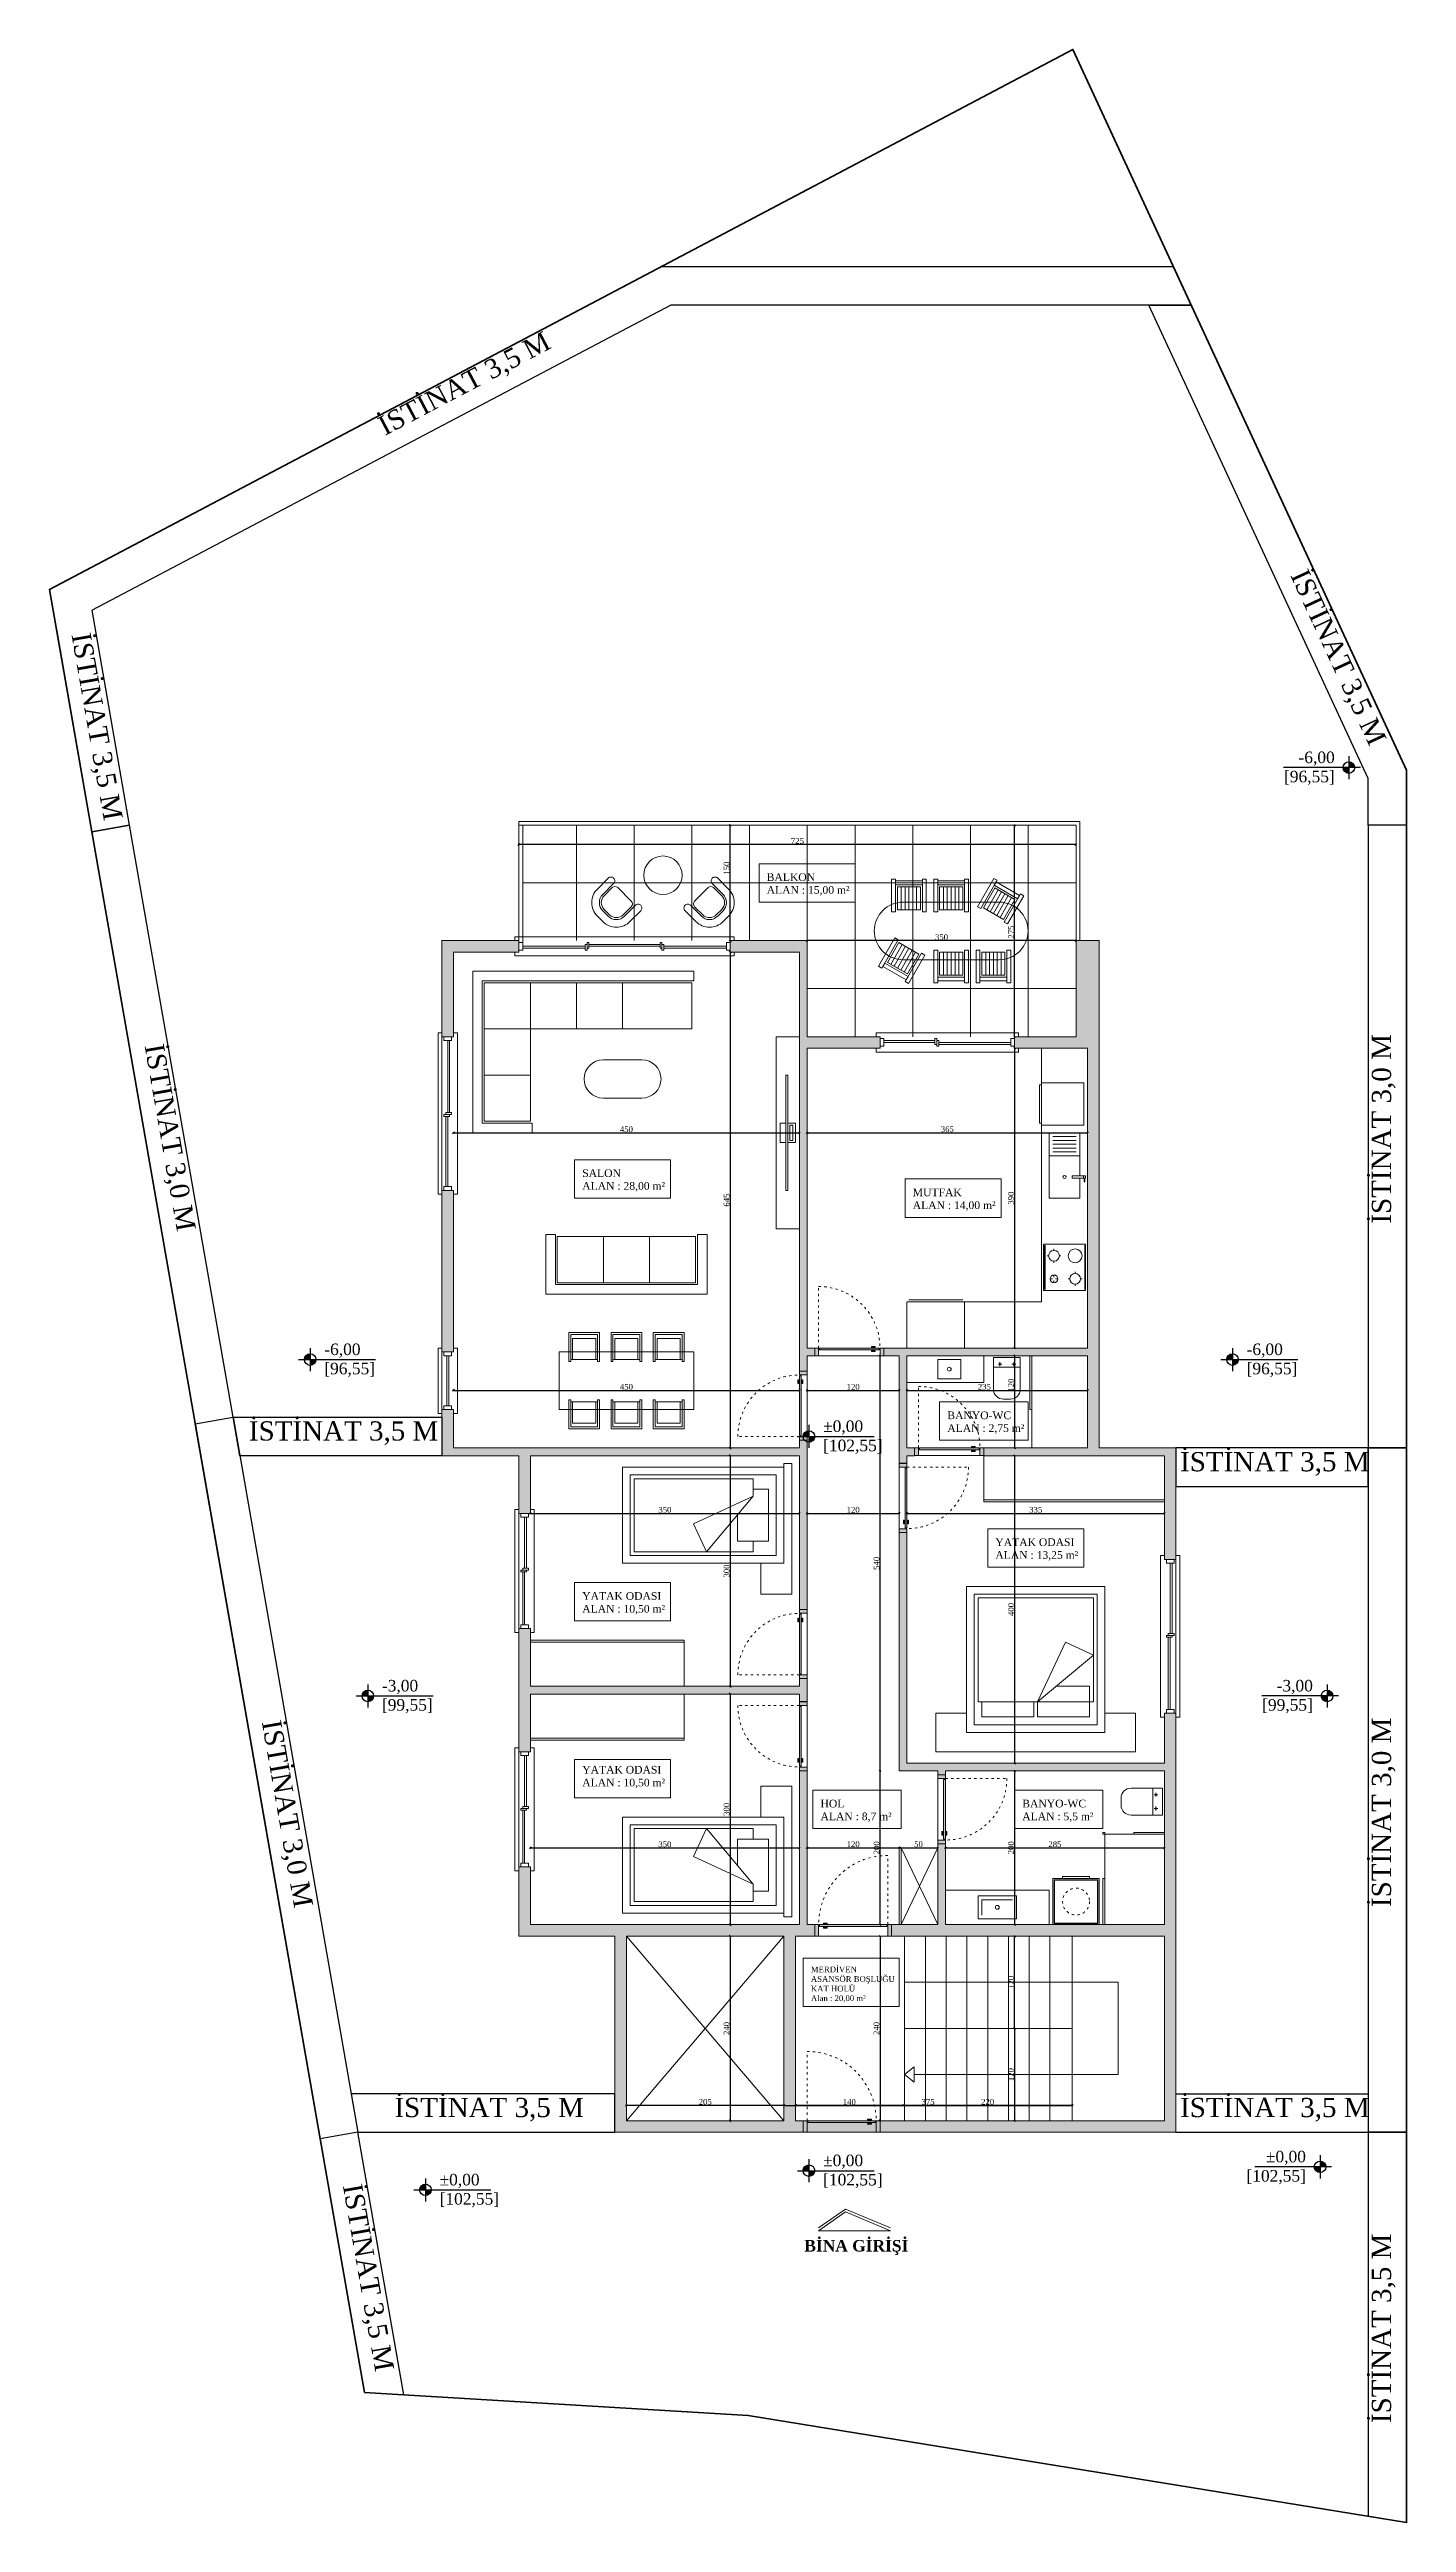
# Model space of a CAD drawing. Header units: metres. Extents: x -5196 to 34307, y 7076 to 19260.
# Drawn here: x -5196 to -3431, y 16043 to 19260 of the extents above; entities that cross this region are included whole.
import ezdxf

# ---------------------------------------------------------------- set-up
doc = ezdxf.new("R2010")
doc.units = ezdxf.units.M
doc.linetypes.add('ACAD_ISO03W100', pattern=[30, 12, -18])
for name, color, linetype, lineweight in [('YLZ-DUVAR', 151, 'Continuous', 20), ('YLZ-KAPI', 241, 'Continuous', 9), ('YLZ-PARSEL', 65, 'Continuous', 50), ('YLZ-PENCERE', 231, 'Continuous', 5), ('YLZ-TEFRİŞ', 191, 'Continuous', 20), ('YLZ-ÖLÇÜ', 251, 'Continuous', 5)]:
    doc.layers.add(name, color=color, linetype=linetype, lineweight=lineweight)
doc.layers.add('YLZ-KOLON', color=191, linetype='Continuous')
doc.layers.add('YLZ-YAZI', color=113, linetype='Continuous')
doc.styles.add('ARIAL', font='times.ttf')
doc.dimstyles.new('YLZ - İç Ölçü', dxfattribs={"dimscale": 0.75, "dimtxt": 10, "dimasz": 3, "dimexe": 1.25, "dimexo": 1, "dimgap": 1, "dimtad": 1, "dimdec": 1, "dimrnd": 0.5, "dimtxsty": 'ARIAL', "dimblk": 'OBLIQUE', "dimcen": 1, "dimclrd": 256, "dimclre": 256, "dimclrt": 125, "dimadec": 0, "dimazin": 0, "dimtfac": 1, "dimtdec": 1, "dimtmove": 1, "dimatfit": 3, "dimldrblk": 'OBLIQUE', "dimfxl": 0, "dimarcsym": 0})

# ---------------------------------------------------------------- blocks, each defined once
blk = doc.blocks.new("Kapı 90'lık")
at = {"lineweight": 0, "true_color": 0x939598, "transparency": 33554559}
h = blk.add_hatch(color=252, dxfattribs=at)
h.dxf.hatch_style = 1
h.paths.add_polyline_path([(663.8, 3319.8), (668.8, 3319.8), (668.8, 3329.8), (663.8, 3329.8)])
h.paths.add_polyline_path([(670, 3327.3), (747.5, 3327.3), (747.5, 3329.8), (670, 3329.8)])
h.paths.add_polyline_path([(675, 3325.3), (680, 3325.3), (680, 3326.3), (675, 3326.3)])
h.paths.add_polyline_path([(680, 3330.8), (680, 3331.8), (675, 3331.8), (675, 3330.8)])
h.paths.add_polyline_path([(753.8, 3329.8), (748.8, 3329.8), (748.8, 3319.8), (753.8, 3319.8)])
at = {"layer": 'YLZ-KAPI', "linetype": 'ACAD_ISO03W100', "ltscale": 0.25}
blk.add_line((748.8, 3329.8), (748.8, 3409.8), dxfattribs=at)
at = {"layer": 'YLZ-KAPI'}
blk.add_line((748.8, 3319.8), (668.8, 3319.8), dxfattribs=at)
for points in [[(663.8, 3329.8), (663.8, 3319.8), (668.8, 3319.8), (668.8, 3329.8)], [(747.5, 3327.3), (670, 3327.3), (670, 3329.8), (747.5, 3329.8)], [(680, 3331.8), (680, 3330.8), (675, 3330.8), (675, 3331.8)], [(680, 3325.3), (680, 3326.3), (675, 3326.3), (675, 3325.3)], [(753.8, 3329.8), (753.8, 3319.8), (748.8, 3319.8), (748.8, 3329.8)]]:
    blk.add_lwpolyline(points, close=True, dxfattribs=at)
at = {"layer": 'YLZ-KAPI', "linetype": 'ACAD_ISO03W100', "ltscale": 0.25}
blk.add_arc((748.8, 3329.8), 80, 90, 180, dxfattribs=at)
blk = doc.blocks.new("Kapı 100'lük")
at = {"lineweight": 0, "true_color": 0x939598, "transparency": 33554559}
h = blk.add_hatch(color=252, dxfattribs=at)
h.dxf.hatch_style = 1
h.paths.add_polyline_path([(2266.4, 2744.3), (2271.4, 2744.3), (2271.4, 2759.3), (2266.4, 2759.3)])
h.paths.add_polyline_path([(2272.6, 2756.8), (2360.1, 2756.8), (2360.1, 2759.3), (2272.6, 2759.3)])
h.paths.add_polyline_path([(2277.6, 2754.8), (2282.6, 2754.8), (2282.6, 2755.8), (2277.6, 2755.8)])
h.paths.add_polyline_path([(2282.6, 2760.3), (2282.6, 2761.3), (2277.6, 2761.3), (2277.6, 2760.3)])
h.paths.add_polyline_path([(2361.4, 2759.3), (2361.4, 2744.3), (2366.4, 2744.3), (2366.4, 2759.3)])
at = {"layer": 'YLZ-KAPI', "linetype": 'ACAD_ISO03W100', "ltscale": 0.25}
blk.add_line((2361.4, 2759.3), (2361.4, 2849.3), dxfattribs=at)
at = {"layer": 'YLZ-KAPI'}
blk.add_line((2361.4, 2744.3), (2271.4, 2744.3), dxfattribs=at)
for points in [[(2266.4, 2759.3), (2266.4, 2744.3), (2271.4, 2744.3), (2271.4, 2759.3)], [(2360.1, 2756.8), (2272.6, 2756.8), (2272.6, 2759.3), (2360.1, 2759.3)], [(2282.6, 2761.3), (2282.6, 2760.3), (2277.6, 2760.3), (2277.6, 2761.3)], [(2282.6, 2754.8), (2282.6, 2755.8), (2277.6, 2755.8), (2277.6, 2754.8)], [(2366.4, 2759.3), (2366.4, 2744.3), (2361.4, 2744.3), (2361.4, 2759.3)]]:
    blk.add_lwpolyline(points, close=True, dxfattribs=at)
at = {"layer": 'YLZ-KAPI', "linetype": 'ACAD_ISO03W100', "ltscale": 0.25}
blk.add_arc((2361.4, 2759.3), 90, 90, 180, dxfattribs=at)
blk = doc.blocks.new('_Oblique')
at = {"color": 0, "linetype": 'ByBlock', "lineweight": -2}
blk.add_line((-0.5, -0.5), (0.5, 0.5), dxfattribs=at)
blk = doc.blocks.new('*D1816')
at = {"layer": 'Defpoints', "color": 0, "transparency": 16777216}
for p in [(-4585.7, 18225.9), (-4585.7, 18225.9), (-3860.7, 18225.9)]:
    blk.add_point(p, dxfattribs=at)
at = {"layer": 'YLZ-ÖLÇÜ', "color": 251, "lineweight": -2, "transparency": 16777216}
for p, q in [((-4585.7, 18225.9), (-4585.7, 18226.9)), ((-3860.7, 18225.9), (-4585.7, 18225.9)), ((-3860.7, 18225.9), (-3860.7, 18226.9))]:
    blk.add_line(p, q, dxfattribs=at)
at = {"layer": 'YLZ-ÖLÇÜ', "color": 251, "lineweight": -2, "transparency": 16777216, "xscale": 2.25, "yscale": 2.25, "zscale": 2.25, "rotation": 180}
blk.add_blockref('_Oblique', (-4585.7, 18225.9), dxfattribs=at)
at = {"layer": 'YLZ-ÖLÇÜ', "color": 251, "lineweight": -2, "transparency": 16777216, "xscale": 2.25, "yscale": 2.25, "zscale": 2.25}
blk.add_blockref('_Oblique', (-3860.7, 18225.9), dxfattribs=at)
at = {"layer": 'YLZ-ÖLÇÜ', "color": 125, "transparency": 16777216, "insert": (-4223.2, 18230.5), "char_height": 7.5, "attachment_point": 5, "style": 'ARIAL'}
blk.add_mtext('725', dxfattribs=at)
blk = doc.blocks.new('*D1829')
at = {"layer": 'Defpoints', "color": 0, "transparency": 16777216}
for p in [(-4210.7, 18100.9), (-4210.7, 18100.9), (-3860.7, 18100.9)]:
    blk.add_point(p, dxfattribs=at)
at = {"layer": 'YLZ-ÖLÇÜ', "color": 251, "lineweight": -2, "transparency": 16777216}
for p, q in [((-4210.7, 18100.9), (-4210.7, 18100)), ((-3860.7, 18100.9), (-4210.7, 18100.9)), ((-3860.7, 18100.9), (-3860.7, 18100))]:
    blk.add_line(p, q, dxfattribs=at)
at = {"layer": 'YLZ-ÖLÇÜ', "color": 251, "lineweight": -2, "transparency": 16777216, "xscale": 2.25, "yscale": 2.25, "zscale": 2.25, "rotation": 179.9999999999994}
blk.add_blockref('_Oblique', (-4210.7, 18100.9), dxfattribs=at)
at = {"layer": 'YLZ-ÖLÇÜ', "color": 251, "lineweight": -2, "transparency": 16777216, "xscale": 2.25, "yscale": 2.25, "zscale": 2.25}
blk.add_blockref('_Oblique', (-3860.7, 18100.9), dxfattribs=at)
at = {"layer": 'YLZ-ÖLÇÜ', "color": 125, "transparency": 16777216, "insert": (-4035.7, 18105.5), "char_height": 7.5, "attachment_point": 5, "style": 'ARIAL'}
blk.add_mtext('350', dxfattribs=at)
blk = doc.blocks.new('*D1817')
at = {"layer": 'Defpoints', "color": 0, "transparency": 16777216}
for p in [(-3940.7, 18250.9), (-3940.7, 18250.9), (-3940.7, 17975.9)]:
    blk.add_point(p, dxfattribs=at)
at = {"layer": 'YLZ-ÖLÇÜ', "color": 251, "lineweight": -2, "transparency": 16777216}
for p, q in [((-3940.7, 18250.9), (-3939.8, 18250.9)), ((-3940.7, 17975.9), (-3940.7, 18250.9)), ((-3940.7, 17975.9), (-3939.8, 17975.9))]:
    blk.add_line(p, q, dxfattribs=at)
at = {"layer": 'YLZ-ÖLÇÜ', "color": 251, "lineweight": -2, "transparency": 16777216, "xscale": 2.25, "yscale": 2.25, "zscale": 2.25}
for p, rotation in [((-3940.7, 18250.9), 90), ((-3940.7, 17975.9), 270)]:
    blk.add_blockref('_Oblique', p, dxfattribs=dict(at, rotation=rotation))
at = {"layer": 'YLZ-ÖLÇÜ', "color": 125, "transparency": 16777216, "insert": (-3945.3, 18112), "char_height": 7.5, "attachment_point": 5, "rotation": 90, "style": 'ARIAL'}
blk.add_mtext('275', dxfattribs=at)
blk = doc.blocks.new('*D1818')
at = {"layer": 'Defpoints', "color": 0, "transparency": 16777216}
for p in [(-4310.7, 18250.9), (-4310.7, 18250.9), (-4310.7, 18100.9)]:
    blk.add_point(p, dxfattribs=at)
at = {"layer": 'YLZ-ÖLÇÜ', "color": 251, "lineweight": -2, "transparency": 16777216}
for p, q in [((-4310.7, 18250.9), (-4309.8, 18250.9)), ((-4310.7, 18100.9), (-4310.7, 18250.9)), ((-4310.7, 18100.9), (-4309.8, 18100.9))]:
    blk.add_line(p, q, dxfattribs=at)
at = {"layer": 'YLZ-ÖLÇÜ', "color": 251, "lineweight": -2, "transparency": 16777216, "xscale": 2.25, "yscale": 2.25, "zscale": 2.25}
for p, rotation in [((-4310.7, 18250.9), 90), ((-4310.7, 18100.9), 270)]:
    blk.add_blockref('_Oblique', p, dxfattribs=dict(at, rotation=rotation))
at = {"layer": 'YLZ-ÖLÇÜ', "color": 125, "transparency": 16777216, "insert": (-4315.3, 18195.1), "char_height": 7.5, "attachment_point": 5, "rotation": 90, "style": 'ARIAL'}
blk.add_mtext('150', dxfattribs=at)
blk = doc.blocks.new('*D1819')
at = {"layer": 'Defpoints', "color": 0, "transparency": 16777216}
for p in [(-4310.7, 18085.9), (-4310.7, 17440.9), (-4310.7, 17440.9)]:
    blk.add_point(p, dxfattribs=at)
at = {"layer": 'YLZ-ÖLÇÜ', "color": 251, "lineweight": -2, "transparency": 16777216}
for p, q in [((-4310.7, 18085.9), (-4309.8, 18085.9)), ((-4310.7, 18085.9), (-4310.7, 17440.9)), ((-4310.7, 17440.9), (-4309.8, 17440.9))]:
    blk.add_line(p, q, dxfattribs=at)
at = {"layer": 'YLZ-ÖLÇÜ', "color": 251, "lineweight": -2, "transparency": 16777216, "xscale": 2.25, "yscale": 2.25, "zscale": 2.25}
for p, rotation in [((-4310.7, 18085.9), 90), ((-4310.7, 17440.9), 270)]:
    blk.add_blockref('_Oblique', p, dxfattribs=dict(at, rotation=rotation))
at = {"layer": 'YLZ-ÖLÇÜ', "color": 125, "transparency": 16777216, "insert": (-4315.3, 17763.4), "char_height": 7.5, "attachment_point": 5, "rotation": 90, "style": 'ARIAL'}
blk.add_mtext('645', dxfattribs=at)
blk = doc.blocks.new('*D1820')
at = {"layer": 'Defpoints', "color": 0, "transparency": 16777216}
for p in [(-4310.7, 17430.9), (-4310.7, 17130.9), (-4310.7, 17130.9)]:
    blk.add_point(p, dxfattribs=at)
at = {"layer": 'YLZ-ÖLÇÜ', "color": 251, "lineweight": -2, "transparency": 16777216}
for p, q in [((-4310.7, 17430.9), (-4309.8, 17430.9)), ((-4310.7, 17430.9), (-4310.7, 17130.9)), ((-4310.7, 17130.9), (-4309.8, 17130.9))]:
    blk.add_line(p, q, dxfattribs=at)
at = {"layer": 'YLZ-ÖLÇÜ', "color": 251, "lineweight": -2, "transparency": 16777216, "xscale": 2.25, "yscale": 2.25, "zscale": 2.25}
for p, rotation in [((-4310.7, 17430.9), 90), ((-4310.7, 17130.9), 270)]:
    blk.add_blockref('_Oblique', p, dxfattribs=dict(at, rotation=rotation))
at = {"layer": 'YLZ-ÖLÇÜ', "color": 125, "transparency": 16777216, "insert": (-4315.3, 17280.9), "char_height": 7.5, "attachment_point": 5, "rotation": 90, "style": 'ARIAL'}
blk.add_mtext('300', dxfattribs=at)
blk = doc.blocks.new('*D1821')
at = {"layer": 'Defpoints', "color": 0, "transparency": 16777216}
for p in [(-4310.7, 17120.9), (-4310.7, 16820.9), (-4310.7, 16820.9)]:
    blk.add_point(p, dxfattribs=at)
at = {"layer": 'YLZ-ÖLÇÜ', "color": 251, "lineweight": -2, "transparency": 16777216}
for p, q in [((-4310.7, 17120.9), (-4309.8, 17120.9)), ((-4310.7, 17120.9), (-4310.7, 16820.9)), ((-4310.7, 16820.9), (-4309.8, 16820.9))]:
    blk.add_line(p, q, dxfattribs=at)
at = {"layer": 'YLZ-ÖLÇÜ', "color": 251, "lineweight": -2, "transparency": 16777216, "xscale": 2.25, "yscale": 2.25, "zscale": 2.25}
for p, rotation in [((-4310.7, 17120.9), 90), ((-4310.7, 16820.9), 270)]:
    blk.add_blockref('_Oblique', p, dxfattribs=dict(at, rotation=rotation))
at = {"layer": 'YLZ-ÖLÇÜ', "color": 125, "transparency": 16777216, "insert": (-4315.3, 16970.9), "char_height": 7.5, "attachment_point": 5, "rotation": 90, "style": 'ARIAL'}
blk.add_mtext('300', dxfattribs=at)
blk = doc.blocks.new('*D1830')
at = {"layer": 'Defpoints', "color": 0, "transparency": 16777216}
for p in [(-4310.7, 16805.9), (-4310.7, 16565.9), (-4310.7, 16565.9)]:
    blk.add_point(p, dxfattribs=at)
at = {"layer": 'YLZ-ÖLÇÜ', "color": 251, "lineweight": -2, "transparency": 16777216}
for p, q in [((-4310.7, 16805.9), (-4309.8, 16805.9)), ((-4310.7, 16805.9), (-4310.7, 16565.9)), ((-4310.7, 16565.9), (-4309.8, 16565.9))]:
    blk.add_line(p, q, dxfattribs=at)
at = {"layer": 'YLZ-ÖLÇÜ', "color": 251, "lineweight": -2, "transparency": 16777216, "xscale": 2.25, "yscale": 2.25, "zscale": 2.25}
for p, rotation in [((-4310.7, 16805.9), 90), ((-4310.7, 16565.9), 270)]:
    blk.add_blockref('_Oblique', p, dxfattribs=dict(at, rotation=rotation))
at = {"layer": 'YLZ-ÖLÇÜ', "color": 125, "transparency": 16777216, "insert": (-4315.3, 16685.9), "char_height": 7.5, "attachment_point": 5, "rotation": 90, "style": 'ARIAL'}
blk.add_mtext('240', dxfattribs=at)
blk = doc.blocks.new('*D1831')
at = {"layer": 'Defpoints', "color": 0, "transparency": 16777216}
for p in [(-3940.7, 17960.9), (-3940.7, 17570.9), (-3940.7, 17570.9)]:
    blk.add_point(p, dxfattribs=at)
at = {"layer": 'YLZ-ÖLÇÜ', "color": 251, "lineweight": -2, "transparency": 16777216}
for p, q in [((-3940.7, 17960.9), (-3939.8, 17960.9)), ((-3940.7, 17960.9), (-3940.7, 17570.9)), ((-3940.7, 17570.9), (-3939.8, 17570.9))]:
    blk.add_line(p, q, dxfattribs=at)
at = {"layer": 'YLZ-ÖLÇÜ', "color": 251, "lineweight": -2, "transparency": 16777216, "xscale": 2.25, "yscale": 2.25, "zscale": 2.25}
for p, rotation in [((-3940.7, 17960.9), 90), ((-3940.7, 17570.9), 270)]:
    blk.add_blockref('_Oblique', p, dxfattribs=dict(at, rotation=rotation))
at = {"layer": 'YLZ-ÖLÇÜ', "color": 125, "transparency": 16777216, "insert": (-3945.3, 17765.9), "char_height": 7.5, "attachment_point": 5, "rotation": 90, "style": 'ARIAL'}
blk.add_mtext('390', dxfattribs=at)
blk = doc.blocks.new('*D1832')
at = {"layer": 'Defpoints', "color": 0, "transparency": 16777216}
for p in [(-3940.7, 17560.9), (-3940.7, 17440.9), (-3940.7, 17440.9)]:
    blk.add_point(p, dxfattribs=at)
at = {"layer": 'YLZ-ÖLÇÜ', "color": 251, "lineweight": -2, "transparency": 16777216}
for p, q in [((-3940.7, 17560.9), (-3939.8, 17560.9)), ((-3940.7, 17560.9), (-3940.7, 17440.9)), ((-3940.7, 17440.9), (-3939.8, 17440.9))]:
    blk.add_line(p, q, dxfattribs=at)
at = {"layer": 'YLZ-ÖLÇÜ', "color": 251, "lineweight": -2, "transparency": 16777216, "xscale": 2.25, "yscale": 2.25, "zscale": 2.25}
for p, rotation in [((-3940.7, 17560.9), 90), ((-3940.7, 17440.9), 270)]:
    blk.add_blockref('_Oblique', p, dxfattribs=dict(at, rotation=rotation))
at = {"layer": 'YLZ-ÖLÇÜ', "color": 125, "transparency": 16777216, "insert": (-3945.3, 17522.8), "char_height": 7.5, "attachment_point": 5, "rotation": 90, "style": 'ARIAL'}
blk.add_mtext('120', dxfattribs=at)
blk = doc.blocks.new('*D1833')
at = {"layer": 'Defpoints', "color": 0, "transparency": 16777216}
for p in [(-3940.7, 17430.9), (-3940.7, 17030.9), (-3940.7, 17030.9)]:
    blk.add_point(p, dxfattribs=at)
at = {"layer": 'YLZ-ÖLÇÜ', "color": 251, "lineweight": -2, "transparency": 16777216}
for p, q in [((-3940.7, 17430.9), (-3939.8, 17430.9)), ((-3940.7, 17430.9), (-3940.7, 17030.9)), ((-3940.7, 17030.9), (-3939.8, 17030.9))]:
    blk.add_line(p, q, dxfattribs=at)
at = {"layer": 'YLZ-ÖLÇÜ', "color": 251, "lineweight": -2, "transparency": 16777216, "xscale": 2.25, "yscale": 2.25, "zscale": 2.25}
for p, rotation in [((-3940.7, 17430.9), 90), ((-3940.7, 17030.9), 270)]:
    blk.add_blockref('_Oblique', p, dxfattribs=dict(at, rotation=rotation))
at = {"layer": 'YLZ-ÖLÇÜ', "color": 125, "transparency": 16777216, "insert": (-3945.3, 17230.9), "char_height": 7.5, "attachment_point": 5, "rotation": 90, "style": 'ARIAL'}
blk.add_mtext('400', dxfattribs=at)
blk = doc.blocks.new('*D1834')
at = {"layer": 'Defpoints', "color": 0, "transparency": 16777216}
for p in [(-3940.7, 17020.9), (-3940.7, 16820.9), (-3940.7, 16820.9)]:
    blk.add_point(p, dxfattribs=at)
at = {"layer": 'YLZ-ÖLÇÜ', "color": 251, "lineweight": -2, "transparency": 16777216}
for p, q in [((-3940.7, 17020.9), (-3939.8, 17020.9)), ((-3940.7, 17020.9), (-3940.7, 16820.9)), ((-3940.7, 16820.9), (-3939.8, 16820.9))]:
    blk.add_line(p, q, dxfattribs=at)
at = {"layer": 'YLZ-ÖLÇÜ', "color": 251, "lineweight": -2, "transparency": 16777216, "xscale": 2.25, "yscale": 2.25, "zscale": 2.25}
for p, rotation in [((-3940.7, 17020.9), 90), ((-3940.7, 16820.9), 270)]:
    blk.add_blockref('_Oblique', p, dxfattribs=dict(at, rotation=rotation))
at = {"layer": 'YLZ-ÖLÇÜ', "color": 125, "transparency": 16777216, "insert": (-3945.3, 16920.9), "char_height": 7.5, "attachment_point": 5, "rotation": 90, "style": 'ARIAL'}
blk.add_mtext('200', dxfattribs=at)
blk = doc.blocks.new('*D1835')
at = {"layer": 'Defpoints', "color": 0, "transparency": 16777216}
for p in [(-3940.7, 16685.9), (-3940.7, 16565.9), (-3940.7, 16565.9)]:
    blk.add_point(p, dxfattribs=at)
at = {"layer": 'YLZ-ÖLÇÜ', "color": 251, "lineweight": -2, "transparency": 16777216}
for p, q in [((-3940.7, 16685.9), (-3939.8, 16685.9)), ((-3940.7, 16685.9), (-3940.7, 16565.9)), ((-3940.7, 16565.9), (-3939.8, 16565.9))]:
    blk.add_line(p, q, dxfattribs=at)
at = {"layer": 'YLZ-ÖLÇÜ', "color": 251, "lineweight": -2, "transparency": 16777216, "xscale": 2.25, "yscale": 2.25, "zscale": 2.25}
for p, rotation in [((-3940.7, 16685.9), 90), ((-3940.7, 16565.9), 270)]:
    blk.add_blockref('_Oblique', p, dxfattribs=dict(at, rotation=rotation))
at = {"layer": 'YLZ-ÖLÇÜ', "color": 125, "transparency": 16777216, "insert": (-3945.3, 16625.9), "char_height": 7.5, "attachment_point": 5, "rotation": 90, "style": 'ARIAL'}
blk.add_mtext('120', dxfattribs=at)
blk = doc.blocks.new('*D1822')
at = {"layer": 'Defpoints', "color": 0, "transparency": 16777216}
for p in [(-4240.7, 16585.9), (-3865.7, 16585.9), (-3865.7, 16585.9)]:
    blk.add_point(p, dxfattribs=at)
at = {"layer": 'YLZ-ÖLÇÜ', "color": 251, "lineweight": -2, "transparency": 16777216}
for p, q in [((-4240.7, 16585.9), (-4240.7, 16585)), ((-4240.7, 16585.9), (-3865.7, 16585.9)), ((-3865.7, 16585.9), (-3865.7, 16585))]:
    blk.add_line(p, q, dxfattribs=at)
at = {"layer": 'YLZ-ÖLÇÜ', "color": 251, "lineweight": -2, "transparency": 16777216, "xscale": 2.25, "yscale": 2.25, "zscale": 2.25, "rotation": 180}
blk.add_blockref('_Oblique', (-4240.7, 16585.9), dxfattribs=at)
at = {"layer": 'YLZ-ÖLÇÜ', "color": 251, "lineweight": -2, "transparency": 16777216, "xscale": 2.25, "yscale": 2.25, "zscale": 2.25}
blk.add_blockref('_Oblique', (-3865.7, 16585.9), dxfattribs=at)
at = {"layer": 'YLZ-ÖLÇÜ', "color": 125, "transparency": 16777216, "insert": (-4053.2, 16590.5), "char_height": 7.5, "attachment_point": 5, "style": 'ARIAL'}
blk.add_mtext('375', dxfattribs=at)
blk = doc.blocks.new('*D1836')
at = {"layer": 'Defpoints', "color": 0, "transparency": 16777216}
for p in [(-4085.7, 16585.9), (-4085.7, 16585.9), (-3865.7, 16585.9)]:
    blk.add_point(p, dxfattribs=at)
at = {"layer": 'YLZ-ÖLÇÜ', "color": 251, "lineweight": -2, "transparency": 16777216}
for p, q in [((-4085.7, 16585.9), (-4085.7, 16586.9)), ((-3865.7, 16585.9), (-4085.7, 16585.9)), ((-3865.7, 16585.9), (-3865.7, 16586.9))]:
    blk.add_line(p, q, dxfattribs=at)
at = {"layer": 'YLZ-ÖLÇÜ', "color": 251, "lineweight": -2, "transparency": 16777216, "xscale": 2.25, "yscale": 2.25, "zscale": 2.25, "rotation": 180}
blk.add_blockref('_Oblique', (-4085.7, 16585.9), dxfattribs=at)
at = {"layer": 'YLZ-ÖLÇÜ', "color": 251, "lineweight": -2, "transparency": 16777216, "xscale": 2.25, "yscale": 2.25, "zscale": 2.25}
blk.add_blockref('_Oblique', (-3865.7, 16585.9), dxfattribs=at)
at = {"layer": 'YLZ-ÖLÇÜ', "color": 125, "transparency": 16777216, "insert": (-3975.7, 16590.5), "char_height": 7.5, "attachment_point": 5, "style": 'ARIAL'}
blk.add_mtext('220', dxfattribs=at)
blk = doc.blocks.new('*D1837')
at = {"layer": 'Defpoints', "color": 0, "transparency": 16777216}
for p in [(-4225.7, 16585.9), (-4225.7, 16585.9), (-4085.7, 16585.9)]:
    blk.add_point(p, dxfattribs=at)
at = {"layer": 'YLZ-ÖLÇÜ', "color": 251, "lineweight": -2, "transparency": 16777216}
for p, q in [((-4225.7, 16585.9), (-4225.7, 16586.9)), ((-4085.7, 16585.9), (-4225.7, 16585.9)), ((-4085.7, 16585.9), (-4085.7, 16586.9))]:
    blk.add_line(p, q, dxfattribs=at)
at = {"layer": 'YLZ-ÖLÇÜ', "color": 251, "lineweight": -2, "transparency": 16777216, "xscale": 2.25, "yscale": 2.25, "zscale": 2.25, "rotation": 180}
blk.add_blockref('_Oblique', (-4225.7, 16585.9), dxfattribs=at)
at = {"layer": 'YLZ-ÖLÇÜ', "color": 251, "lineweight": -2, "transparency": 16777216, "xscale": 2.25, "yscale": 2.25, "zscale": 2.25}
blk.add_blockref('_Oblique', (-4085.7, 16585.9), dxfattribs=at)
at = {"layer": 'YLZ-ÖLÇÜ', "color": 125, "transparency": 16777216, "insert": (-4155.7, 16590.5), "char_height": 7.5, "attachment_point": 5, "style": 'ARIAL'}
blk.add_mtext('140', dxfattribs=at)
blk = doc.blocks.new('*D1838')
at = {"layer": 'Defpoints', "color": 0, "transparency": 16777216}
for p in [(-4445.7, 16585.9), (-4445.7, 16585.9), (-4240.7, 16585.9)]:
    blk.add_point(p, dxfattribs=at)
at = {"layer": 'YLZ-ÖLÇÜ', "color": 251, "lineweight": -2, "transparency": 16777216}
for p, q in [((-4445.7, 16585.9), (-4445.7, 16586.9)), ((-4240.7, 16585.9), (-4445.7, 16585.9)), ((-4240.7, 16585.9), (-4240.7, 16586.9))]:
    blk.add_line(p, q, dxfattribs=at)
at = {"layer": 'YLZ-ÖLÇÜ', "color": 251, "lineweight": -2, "transparency": 16777216, "xscale": 2.25, "yscale": 2.25, "zscale": 2.25, "rotation": 180}
blk.add_blockref('_Oblique', (-4445.7, 16585.9), dxfattribs=at)
at = {"layer": 'YLZ-ÖLÇÜ', "color": 251, "lineweight": -2, "transparency": 16777216, "xscale": 2.25, "yscale": 2.25, "zscale": 2.25}
blk.add_blockref('_Oblique', (-4240.7, 16585.9), dxfattribs=at)
at = {"layer": 'YLZ-ÖLÇÜ', "color": 125, "transparency": 16777216, "insert": (-4343.2, 16590.5), "char_height": 7.5, "attachment_point": 5, "style": 'ARIAL'}
blk.add_mtext('205', dxfattribs=at)
blk = doc.blocks.new('*D1823')
at = {"layer": 'Defpoints', "color": 0, "transparency": 16777216}
for p in [(-4570.7, 16920.9), (-4220.7, 16920.9), (-4220.7, 16920.9)]:
    blk.add_point(p, dxfattribs=at)
at = {"layer": 'YLZ-ÖLÇÜ', "color": 251, "lineweight": -2, "transparency": 16777216}
for p, q in [((-4570.7, 16920.9), (-4570.7, 16921.9)), ((-4570.7, 16920.9), (-4220.7, 16920.9)), ((-4220.7, 16920.9), (-4220.7, 16921.9))]:
    blk.add_line(p, q, dxfattribs=at)
at = {"layer": 'YLZ-ÖLÇÜ', "color": 251, "lineweight": -2, "transparency": 16777216, "xscale": 2.25, "yscale": 2.25, "zscale": 2.25, "rotation": 180}
blk.add_blockref('_Oblique', (-4570.7, 16920.9), dxfattribs=at)
at = {"layer": 'YLZ-ÖLÇÜ', "color": 251, "lineweight": -2, "transparency": 16777216, "xscale": 2.25, "yscale": 2.25, "zscale": 2.25}
blk.add_blockref('_Oblique', (-4220.7, 16920.9), dxfattribs=at)
at = {"layer": 'YLZ-ÖLÇÜ', "color": 125, "transparency": 16777216, "insert": (-4395.7, 16925.5), "char_height": 7.5, "attachment_point": 5, "style": 'ARIAL'}
blk.add_mtext('350', dxfattribs=at)
blk = doc.blocks.new('*D1839')
at = {"layer": 'Defpoints', "color": 0, "transparency": 16777216}
for p in [(-4210.7, 16920.9), (-4090.7, 16920.9), (-4090.7, 16920.9)]:
    blk.add_point(p, dxfattribs=at)
at = {"layer": 'YLZ-ÖLÇÜ', "color": 251, "lineweight": -2, "transparency": 16777216}
for p, q in [((-4210.7, 16920.9), (-4210.7, 16921.9)), ((-4210.7, 16920.9), (-4090.7, 16920.9)), ((-4090.7, 16920.9), (-4090.7, 16921.9))]:
    blk.add_line(p, q, dxfattribs=at)
at = {"layer": 'YLZ-ÖLÇÜ', "color": 251, "lineweight": -2, "transparency": 16777216, "xscale": 2.25, "yscale": 2.25, "zscale": 2.25, "rotation": 180}
blk.add_blockref('_Oblique', (-4210.7, 16920.9), dxfattribs=at)
at = {"layer": 'YLZ-ÖLÇÜ', "color": 251, "lineweight": -2, "transparency": 16777216, "xscale": 2.25, "yscale": 2.25, "zscale": 2.25}
blk.add_blockref('_Oblique', (-4090.7, 16920.9), dxfattribs=at)
at = {"layer": 'YLZ-ÖLÇÜ', "color": 125, "transparency": 16777216, "insert": (-4150.7, 16925.5), "char_height": 7.5, "attachment_point": 5, "style": 'ARIAL'}
blk.add_mtext('120', dxfattribs=at)
blk = doc.blocks.new('*D1840')
at = {"layer": 'Defpoints', "color": 0, "transparency": 16777216}
for p in [(-4030.7, 16920.9), (-3745.7, 16920.9), (-3745.7, 16920.9)]:
    blk.add_point(p, dxfattribs=at)
at = {"layer": 'YLZ-ÖLÇÜ', "color": 251, "lineweight": -2, "transparency": 16777216}
for p, q in [((-4030.7, 16920.9), (-4030.7, 16921.9)), ((-4030.7, 16920.9), (-3745.7, 16920.9)), ((-3745.7, 16920.9), (-3745.7, 16921.9))]:
    blk.add_line(p, q, dxfattribs=at)
at = {"layer": 'YLZ-ÖLÇÜ', "color": 251, "lineweight": -2, "transparency": 16777216, "xscale": 2.25, "yscale": 2.25, "zscale": 2.25, "rotation": 180}
blk.add_blockref('_Oblique', (-4030.7, 16920.9), dxfattribs=at)
at = {"layer": 'YLZ-ÖLÇÜ', "color": 251, "lineweight": -2, "transparency": 16777216, "xscale": 2.25, "yscale": 2.25, "zscale": 2.25}
blk.add_blockref('_Oblique', (-3745.7, 16920.9), dxfattribs=at)
at = {"layer": 'YLZ-ÖLÇÜ', "color": 125, "transparency": 16777216, "insert": (-3888.2, 16925.5), "char_height": 7.5, "attachment_point": 5, "style": 'ARIAL'}
blk.add_mtext('285', dxfattribs=at)
blk = doc.blocks.new('*D1841')
at = {"layer": 'Defpoints', "color": 0, "transparency": 16777216}
for p in [(-4090.7, 16920.9), (-4040.7, 16920.9), (-4040.7, 16920.9)]:
    blk.add_point(p, dxfattribs=at)
at = {"layer": 'YLZ-ÖLÇÜ', "color": 251, "lineweight": -2, "transparency": 16777216}
for p, q in [((-4090.7, 16920.9), (-4090.7, 16921.9)), ((-4090.7, 16920.9), (-4040.7, 16920.9)), ((-4040.7, 16920.9), (-4040.7, 16921.9))]:
    blk.add_line(p, q, dxfattribs=at)
at = {"layer": 'YLZ-ÖLÇÜ', "color": 251, "lineweight": -2, "transparency": 16777216, "xscale": 2.25, "yscale": 2.25, "zscale": 2.25, "rotation": 180}
blk.add_blockref('_Oblique', (-4090.7, 16920.9), dxfattribs=at)
at = {"layer": 'YLZ-ÖLÇÜ', "color": 251, "lineweight": -2, "transparency": 16777216, "xscale": 2.25, "yscale": 2.25, "zscale": 2.25}
blk.add_blockref('_Oblique', (-4040.7, 16920.9), dxfattribs=at)
at = {"layer": 'YLZ-ÖLÇÜ', "color": 125, "transparency": 16777216, "insert": (-4065.7, 16925.5), "char_height": 7.5, "attachment_point": 5, "style": 'ARIAL'}
blk.add_mtext('50', dxfattribs=at)
blk = doc.blocks.new('*D1824')
at = {"layer": 'Defpoints', "color": 0, "transparency": 16777216}
for p in [(-4570.7, 17355.9), (-4220.7, 17355.9), (-4220.7, 17355.9)]:
    blk.add_point(p, dxfattribs=at)
at = {"layer": 'YLZ-ÖLÇÜ', "color": 251, "lineweight": -2, "transparency": 16777216}
for p, q in [((-4570.7, 17355.9), (-4570.7, 17356.9)), ((-4570.7, 17355.9), (-4220.7, 17355.9)), ((-4220.7, 17355.9), (-4220.7, 17356.9))]:
    blk.add_line(p, q, dxfattribs=at)
at = {"layer": 'YLZ-ÖLÇÜ', "color": 251, "lineweight": -2, "transparency": 16777216, "xscale": 2.25, "yscale": 2.25, "zscale": 2.25, "rotation": 180}
blk.add_blockref('_Oblique', (-4570.7, 17355.9), dxfattribs=at)
at = {"layer": 'YLZ-ÖLÇÜ', "color": 251, "lineweight": -2, "transparency": 16777216, "xscale": 2.25, "yscale": 2.25, "zscale": 2.25}
blk.add_blockref('_Oblique', (-4220.7, 17355.9), dxfattribs=at)
at = {"layer": 'YLZ-ÖLÇÜ', "color": 125, "transparency": 16777216, "insert": (-4395.7, 17360.5), "char_height": 7.5, "attachment_point": 5, "style": 'ARIAL'}
blk.add_mtext('350', dxfattribs=at)
blk = doc.blocks.new('*D1842')
at = {"layer": 'Defpoints', "color": 0, "transparency": 16777216}
for p in [(-4210.7, 17355.9), (-4090.7, 17355.9), (-4090.7, 17355.9)]:
    blk.add_point(p, dxfattribs=at)
at = {"layer": 'YLZ-ÖLÇÜ', "color": 251, "lineweight": -2, "transparency": 16777216}
for p, q in [((-4210.7, 17355.9), (-4210.7, 17356.9)), ((-4210.7, 17355.9), (-4090.7, 17355.9)), ((-4090.7, 17355.9), (-4090.7, 17356.9))]:
    blk.add_line(p, q, dxfattribs=at)
at = {"layer": 'YLZ-ÖLÇÜ', "color": 251, "lineweight": -2, "transparency": 16777216, "xscale": 2.25, "yscale": 2.25, "zscale": 2.25, "rotation": 180}
blk.add_blockref('_Oblique', (-4210.7, 17355.9), dxfattribs=at)
at = {"layer": 'YLZ-ÖLÇÜ', "color": 251, "lineweight": -2, "transparency": 16777216, "xscale": 2.25, "yscale": 2.25, "zscale": 2.25}
blk.add_blockref('_Oblique', (-4090.7, 17355.9), dxfattribs=at)
at = {"layer": 'YLZ-ÖLÇÜ', "color": 125, "transparency": 16777216, "insert": (-4150.7, 17360.5), "char_height": 7.5, "attachment_point": 5, "style": 'ARIAL'}
blk.add_mtext('120', dxfattribs=at)
blk = doc.blocks.new('*D1843')
at = {"layer": 'Defpoints', "color": 0, "transparency": 16777216}
for p in [(-4080.7, 17355.9), (-3745.7, 17355.9), (-3745.7, 17355.9)]:
    blk.add_point(p, dxfattribs=at)
at = {"layer": 'YLZ-ÖLÇÜ', "color": 251, "lineweight": -2, "transparency": 16777216}
for p, q in [((-4080.7, 17355.9), (-4080.7, 17356.9)), ((-4080.7, 17355.9), (-3745.7, 17355.9)), ((-3745.7, 17355.9), (-3745.7, 17356.9))]:
    blk.add_line(p, q, dxfattribs=at)
at = {"layer": 'YLZ-ÖLÇÜ', "color": 251, "lineweight": -2, "transparency": 16777216, "xscale": 2.25, "yscale": 2.25, "zscale": 2.25, "rotation": 180}
blk.add_blockref('_Oblique', (-4080.7, 17355.9), dxfattribs=at)
at = {"layer": 'YLZ-ÖLÇÜ', "color": 251, "lineweight": -2, "transparency": 16777216, "xscale": 2.25, "yscale": 2.25, "zscale": 2.25}
blk.add_blockref('_Oblique', (-3745.7, 17355.9), dxfattribs=at)
at = {"layer": 'YLZ-ÖLÇÜ', "color": 125, "transparency": 16777216, "insert": (-3913.2, 17360.5), "char_height": 7.5, "attachment_point": 5, "style": 'ARIAL'}
blk.add_mtext('335', dxfattribs=at)
blk = doc.blocks.new('*D1825')
at = {"layer": 'Defpoints', "color": 0, "transparency": 16777216}
for p in [(-4670.7, 17515.9), (-4220.7, 17515.9), (-4220.7, 17515.9)]:
    blk.add_point(p, dxfattribs=at)
at = {"layer": 'YLZ-ÖLÇÜ', "color": 251, "lineweight": -2, "transparency": 16777216}
for p, q in [((-4670.7, 17515.9), (-4670.7, 17516.9)), ((-4670.7, 17515.9), (-4220.7, 17515.9)), ((-4220.7, 17515.9), (-4220.7, 17516.9))]:
    blk.add_line(p, q, dxfattribs=at)
at = {"layer": 'YLZ-ÖLÇÜ', "color": 251, "lineweight": -2, "transparency": 16777216, "xscale": 2.25, "yscale": 2.25, "zscale": 2.25, "rotation": 180}
blk.add_blockref('_Oblique', (-4670.7, 17515.9), dxfattribs=at)
at = {"layer": 'YLZ-ÖLÇÜ', "color": 251, "lineweight": -2, "transparency": 16777216, "xscale": 2.25, "yscale": 2.25, "zscale": 2.25}
blk.add_blockref('_Oblique', (-4220.7, 17515.9), dxfattribs=at)
at = {"layer": 'YLZ-ÖLÇÜ', "color": 125, "transparency": 16777216, "insert": (-4445.7, 17520.5), "char_height": 7.5, "attachment_point": 5, "style": 'ARIAL'}
blk.add_mtext('450', dxfattribs=at)
blk = doc.blocks.new('*D1844')
at = {"layer": 'Defpoints', "color": 0, "transparency": 16777216}
for p in [(-4210.7, 17515.9), (-4090.7, 17515.9), (-4090.7, 17515.9)]:
    blk.add_point(p, dxfattribs=at)
at = {"layer": 'YLZ-ÖLÇÜ', "color": 251, "lineweight": -2, "transparency": 16777216}
for p, q in [((-4210.7, 17515.9), (-4210.7, 17516.9)), ((-4210.7, 17515.9), (-4090.7, 17515.9)), ((-4090.7, 17515.9), (-4090.7, 17516.9))]:
    blk.add_line(p, q, dxfattribs=at)
at = {"layer": 'YLZ-ÖLÇÜ', "color": 251, "lineweight": -2, "transparency": 16777216, "xscale": 2.25, "yscale": 2.25, "zscale": 2.25, "rotation": 180}
blk.add_blockref('_Oblique', (-4210.7, 17515.9), dxfattribs=at)
at = {"layer": 'YLZ-ÖLÇÜ', "color": 251, "lineweight": -2, "transparency": 16777216, "xscale": 2.25, "yscale": 2.25, "zscale": 2.25}
blk.add_blockref('_Oblique', (-4090.7, 17515.9), dxfattribs=at)
at = {"layer": 'YLZ-ÖLÇÜ', "color": 125, "transparency": 16777216, "insert": (-4150.7, 17520.5), "char_height": 7.5, "attachment_point": 5, "style": 'ARIAL'}
blk.add_mtext('120', dxfattribs=at)
blk = doc.blocks.new('*D1845')
at = {"layer": 'Defpoints', "color": 0, "transparency": 16777216}
for p in [(-4080.7, 17515.9), (-3845.7, 17515.9), (-3845.7, 17515.9)]:
    blk.add_point(p, dxfattribs=at)
at = {"layer": 'YLZ-ÖLÇÜ', "color": 251, "lineweight": -2, "transparency": 16777216}
for p, q in [((-4080.7, 17515.9), (-4080.7, 17516.9)), ((-4080.7, 17515.9), (-3845.7, 17515.9)), ((-3845.7, 17515.9), (-3845.7, 17516.9))]:
    blk.add_line(p, q, dxfattribs=at)
at = {"layer": 'YLZ-ÖLÇÜ', "color": 251, "lineweight": -2, "transparency": 16777216, "xscale": 2.25, "yscale": 2.25, "zscale": 2.25, "rotation": 180}
blk.add_blockref('_Oblique', (-4080.7, 17515.9), dxfattribs=at)
at = {"layer": 'YLZ-ÖLÇÜ', "color": 251, "lineweight": -2, "transparency": 16777216, "xscale": 2.25, "yscale": 2.25, "zscale": 2.25}
blk.add_blockref('_Oblique', (-3845.7, 17515.9), dxfattribs=at)
at = {"layer": 'YLZ-ÖLÇÜ', "color": 125, "transparency": 16777216, "insert": (-3980, 17520.5), "char_height": 7.5, "attachment_point": 5, "style": 'ARIAL'}
blk.add_mtext('235', dxfattribs=at)
blk = doc.blocks.new('*D1826')
at = {"layer": 'Defpoints', "color": 0, "transparency": 16777216}
for p in [(-4670.7, 17850.9), (-4220.7, 17850.9), (-4220.7, 17850.9)]:
    blk.add_point(p, dxfattribs=at)
at = {"layer": 'YLZ-ÖLÇÜ', "color": 251, "lineweight": -2, "transparency": 16777216}
for p, q in [((-4670.7, 17850.9), (-4670.7, 17851.9)), ((-4670.7, 17850.9), (-4220.7, 17850.9)), ((-4220.7, 17850.9), (-4220.7, 17851.9))]:
    blk.add_line(p, q, dxfattribs=at)
at = {"layer": 'YLZ-ÖLÇÜ', "color": 251, "lineweight": -2, "transparency": 16777216, "xscale": 2.25, "yscale": 2.25, "zscale": 2.25, "rotation": 180}
blk.add_blockref('_Oblique', (-4670.7, 17850.9), dxfattribs=at)
at = {"layer": 'YLZ-ÖLÇÜ', "color": 251, "lineweight": -2, "transparency": 16777216, "xscale": 2.25, "yscale": 2.25, "zscale": 2.25}
blk.add_blockref('_Oblique', (-4220.7, 17850.9), dxfattribs=at)
at = {"layer": 'YLZ-ÖLÇÜ', "color": 125, "transparency": 16777216, "insert": (-4445.7, 17855.5), "char_height": 7.5, "attachment_point": 5, "style": 'ARIAL'}
blk.add_mtext('450', dxfattribs=at)
blk = doc.blocks.new('*D1846')
at = {"layer": 'Defpoints', "color": 0, "transparency": 16777216}
for p in [(-4210.7, 17850.9), (-3845.7, 17850.9), (-3845.7, 17850.9)]:
    blk.add_point(p, dxfattribs=at)
at = {"layer": 'YLZ-ÖLÇÜ', "color": 251, "lineweight": -2, "transparency": 16777216}
for p, q in [((-4210.7, 17850.9), (-4210.7, 17851.9)), ((-4210.7, 17850.9), (-3845.7, 17850.9)), ((-3845.7, 17850.9), (-3845.7, 17851.9))]:
    blk.add_line(p, q, dxfattribs=at)
at = {"layer": 'YLZ-ÖLÇÜ', "color": 251, "lineweight": -2, "transparency": 16777216, "xscale": 2.25, "yscale": 2.25, "zscale": 2.25, "rotation": 180}
blk.add_blockref('_Oblique', (-4210.7, 17850.9), dxfattribs=at)
at = {"layer": 'YLZ-ÖLÇÜ', "color": 251, "lineweight": -2, "transparency": 16777216, "xscale": 2.25, "yscale": 2.25, "zscale": 2.25}
blk.add_blockref('_Oblique', (-3845.7, 17850.9), dxfattribs=at)
at = {"layer": 'YLZ-ÖLÇÜ', "color": 125, "transparency": 16777216, "insert": (-4028.2, 17855.5), "char_height": 7.5, "attachment_point": 5, "style": 'ARIAL'}
blk.add_mtext('365', dxfattribs=at)
blk = doc.blocks.new('*D1827')
at = {"layer": 'Defpoints', "color": 0, "transparency": 16777216}
for p in [(-4115.7, 17020.9), (-4115.7, 17020.9), (-4115.7, 16820.9)]:
    blk.add_point(p, dxfattribs=at)
at = {"layer": 'YLZ-ÖLÇÜ', "color": 251, "lineweight": -2, "transparency": 16777216}
for p, q in [((-4115.7, 17020.9), (-4114.8, 17020.9)), ((-4115.7, 16820.9), (-4115.7, 17020.9)), ((-4115.7, 16820.9), (-4114.8, 16820.9))]:
    blk.add_line(p, q, dxfattribs=at)
at = {"layer": 'YLZ-ÖLÇÜ', "color": 251, "lineweight": -2, "transparency": 16777216, "xscale": 2.25, "yscale": 2.25, "zscale": 2.25}
for p, rotation in [((-4115.7, 17020.9), 90), ((-4115.7, 16820.9), 270)]:
    blk.add_blockref('_Oblique', p, dxfattribs=dict(at, rotation=rotation))
at = {"layer": 'YLZ-ÖLÇÜ', "color": 125, "transparency": 16777216, "insert": (-4120.3, 16920.9), "char_height": 7.5, "attachment_point": 5, "rotation": 90, "style": 'ARIAL'}
blk.add_mtext('200', dxfattribs=at)
blk = doc.blocks.new('*D1828')
at = {"layer": 'Defpoints', "color": 0, "transparency": 16777216}
for p in [(-4115.7, 17560.9), (-4115.7, 17560.9), (-4115.7, 17020.9)]:
    blk.add_point(p, dxfattribs=at)
at = {"layer": 'YLZ-ÖLÇÜ', "color": 251, "lineweight": -2, "transparency": 16777216}
for p, q in [((-4115.7, 17560.9), (-4114.8, 17560.9)), ((-4115.7, 17020.9), (-4115.7, 17560.9)), ((-4115.7, 17020.9), (-4114.8, 17020.9))]:
    blk.add_line(p, q, dxfattribs=at)
at = {"layer": 'YLZ-ÖLÇÜ', "color": 251, "lineweight": -2, "transparency": 16777216, "xscale": 2.25, "yscale": 2.25, "zscale": 2.25}
for p, rotation in [((-4115.7, 17560.9), 90), ((-4115.7, 17020.9), 270)]:
    blk.add_blockref('_Oblique', p, dxfattribs=dict(at, rotation=rotation))
at = {"layer": 'YLZ-ÖLÇÜ', "color": 125, "transparency": 16777216, "insert": (-4120.3, 17290.9), "char_height": 7.5, "attachment_point": 5, "rotation": 90, "style": 'ARIAL'}
blk.add_mtext('540', dxfattribs=at)
blk = doc.blocks.new('*D1847')
at = {"layer": 'Defpoints', "color": 0, "transparency": 16777216}
for p in [(-4115.7, 16805.9), (-4115.7, 16565.9), (-4115.7, 16565.9)]:
    blk.add_point(p, dxfattribs=at)
at = {"layer": 'YLZ-ÖLÇÜ', "color": 251, "lineweight": -2, "transparency": 16777216}
for p, q in [((-4115.7, 16805.9), (-4114.8, 16805.9)), ((-4115.7, 16805.9), (-4115.7, 16565.9)), ((-4115.7, 16565.9), (-4114.8, 16565.9))]:
    blk.add_line(p, q, dxfattribs=at)
at = {"layer": 'YLZ-ÖLÇÜ', "color": 251, "lineweight": -2, "transparency": 16777216, "xscale": 2.25, "yscale": 2.25, "zscale": 2.25}
for p, rotation in [((-4115.7, 16805.9), 90), ((-4115.7, 16565.9), 270)]:
    blk.add_blockref('_Oblique', p, dxfattribs=dict(at, rotation=rotation))
at = {"layer": 'YLZ-ÖLÇÜ', "color": 125, "transparency": 16777216, "insert": (-4120.3, 16685.9), "char_height": 7.5, "attachment_point": 5, "rotation": 90, "style": 'ARIAL'}
blk.add_mtext('240', dxfattribs=at)
blk = doc.blocks.new('*D1848')
at = {"layer": 'Defpoints', "color": 0, "transparency": 16777216}
for p in [(-3940.7, 16805.9), (-3940.7, 16805.9), (-3940.7, 16685.9)]:
    blk.add_point(p, dxfattribs=at)
at = {"layer": 'YLZ-ÖLÇÜ', "color": 251, "lineweight": -2, "transparency": 16777216}
for p, q in [((-3940.7, 16805.9), (-3939.8, 16805.9)), ((-3940.7, 16685.9), (-3940.7, 16805.9)), ((-3940.7, 16685.9), (-3939.8, 16685.9))]:
    blk.add_line(p, q, dxfattribs=at)
at = {"layer": 'YLZ-ÖLÇÜ', "color": 251, "lineweight": -2, "transparency": 16777216, "xscale": 2.25, "yscale": 2.25, "zscale": 2.25}
for p, rotation in [((-3940.7, 16805.9), 90), ((-3940.7, 16685.9), 270)]:
    blk.add_blockref('_Oblique', p, dxfattribs=dict(at, rotation=rotation))
at = {"layer": 'YLZ-ÖLÇÜ', "color": 125, "transparency": 16777216, "insert": (-3945.3, 16745.9), "char_height": 7.5, "attachment_point": 5, "rotation": 90, "style": 'ARIAL'}
blk.add_mtext('120', dxfattribs=at)

msp = doc.modelspace()

# ---------------------------------------------------------------- hatches: boundary and pattern name
at = {"layer": 'YLZ-TEFRİŞ'}
h = msp.add_hatch(color=256, dxfattribs=at)
h.dxf.hatch_style = 1
h.paths.add_polyline_path([(-4210.7, 18100.95), (-4310.7, 18100.95), (-4310.7, 18085.95), (-4220.7, 18085.95), (-4220.7, 17540.95), (-4210.7, 17540.95), (-4210.7, 17560.95), (-4200.7, 17560.95), (-4200.7, 17570.95), (-4210.7, 17570.95), (-4210.7, 17960.95), (-4115.7, 17960.95), (-4115.7, 17975.95), (-4210.7, 17975.95)])
h.paths.add_polyline_path([(-4585.7, 18100.95), (-4685.7, 18100.95), (-4685.7, 17975.95), (-4670.7, 17975.95), (-4670.7, 18085.95), (-4585.7, 18085.95), (-4585.7, 18088.45)])
h.paths.add_polyline_path([(-4670.7, 17775.95), (-4685.7, 17775.95), (-4685.7, 17565.95), (-4670.7, 17565.95)])
h.paths.add_polyline_path([(-4210.7, 17450.95), (-4220.7, 17450.95), (-4220.7, 17440.95), (-4670.7, 17440.95), (-4670.7, 17490.95), (-4685.7, 17490.95), (-4685.7, 17430.95), (-4585.7, 17430.95), (-4585.7, 17355.95), (-4570.7, 17355.95), (-4570.7, 17430.95), (-4220.7, 17430.95), (-4220.7, 17230.95), (-4210.7, 17230.95)])
h.paths.add_polyline_path([(-3830.7, 18100.95), (-3860.7, 18100.95), (-3860.7, 17975.95), (-3940.7, 17975.95), (-3940.7, 17960.95), (-3845.7, 17960.95), (-3845.7, 17570.95), (-4110.7, 17570.95), (-4110.7, 17560.95), (-4090.7, 17560.95), (-4090.7, 17420.95), (-4080.7, 17420.95), (-4080.7, 17430.95), (-4070.7, 17430.95), (-4070.7, 17440.95), (-4080.7, 17440.95), (-4080.7, 17560.95), (-3845.7, 17560.95), (-3845.7, 17440.95), (-3980.7, 17440.95), (-3980.7, 17430.95), (-3745.7, 17430.95), (-3745.7, 17295.95), (-3730.7, 17295.95), (-3730.7, 17440.95), (-3830.7, 17440.95)])
h.paths.add_polyline_path([(-3730.7, 17095.95), (-3745.7, 17095.95), (-3745.7, 17030.95), (-4080.7, 17030.95), (-4080.7, 17330.95), (-4090.7, 17330.95), (-4090.7, 17020.95), (-4040.7, 17020.95), (-4040.7, 17015.95), (-4030.7, 17015.95), (-4030.7, 17020.95), (-3745.7, 17020.95), (-3745.7, 16820.95), (-4030.7, 16820.95), (-4030.7, 16925.95), (-4040.7, 16925.95), (-4040.7, 16820.95), (-4100.7, 16820.95), (-4100.7, 16805.95), (-3745.7, 16805.95), (-3745.7, 16585.95), (-3730.7, 16585.95)])
h.paths.add_polyline_path([(-4570.7, 16895.95), (-4585.7, 16895.95), (-4585.7, 16805.95), (-4460.7, 16805.95), (-4460.7, 16550.95), (-3730.7, 16550.95), (-3730.7, 16585.95), (-3745.7, 16585.95), (-3745.7, 16565.95), (-4225.7, 16565.95), (-4225.7, 16805.95), (-4200.7, 16805.95), (-4200.7, 16820.95), (-4210.7, 16820.95), (-4210.7, 17020.95), (-4220.7, 17020.95), (-4220.7, 16820.95), (-4570.7, 16820.95)])
h.paths.add_polyline_path([(-4445.7, 16805.95), (-4240.7, 16805.95), (-4240.7, 16565.95), (-4445.7, 16565.95)], flags=16)
h.paths.add_polyline_path([(-4570.7, 17205.95), (-4585.7, 17205.95), (-4585.7, 17045.95), (-4570.7, 17045.95), (-4570.7, 17120.95), (-4220.7, 17120.95), (-4220.7, 17110.95), (-4210.7, 17110.95), (-4210.7, 17140.95), (-4220.7, 17140.95), (-4220.7, 17130.95), (-4570.7, 17130.95)])
at = {"layer": 'YLZ-YAZI'}
h = msp.add_hatch(color=256, dxfattribs=at)
h.dxf.hatch_style = 1
h.paths.add_polyline_path([(-3505.7, 18333.45, -0.4142136), (-3498.2, 18325.95), (-3505.7, 18325.95)])
h.paths.add_polyline_path([(-3505.7, 18325.95), (-3505.7, 18318.45, -0.4142136), (-3513.2, 18325.95)])
h = msp.add_hatch(color=256, dxfattribs=at)
h.dxf.hatch_style = 1
h.paths.add_polyline_path([(-4857.23, 17563.45, 0.4142136), (-4864.73, 17555.95), (-4857.23, 17555.95)])
h.paths.add_polyline_path([(-4857.23, 17555.95), (-4857.23, 17548.45, 0.4142136), (-4849.73, 17555.95)])
h = msp.add_hatch(color=256, dxfattribs=at)
h.dxf.hatch_style = 1
h.paths.add_polyline_path([(-3657.23, 17563.45, 0.4142136), (-3664.73, 17555.95), (-3657.23, 17555.95)])
h.paths.add_polyline_path([(-3657.23, 17555.95), (-3657.23, 17548.45, 0.4142136), (-3649.73, 17555.95)])
h = msp.add_hatch(color=256, dxfattribs=at)
h.dxf.hatch_style = 1
h.paths.add_polyline_path([(-4208.2, 17463.45, 0.4142136), (-4215.7, 17455.95), (-4208.2, 17455.95)])
h.paths.add_polyline_path([(-4208.2, 17455.95), (-4208.2, 17448.45, 0.4142136), (-4200.7, 17455.95)])
h = msp.add_hatch(color=256, dxfattribs=at)
h.dxf.hatch_style = 1
h.paths.add_polyline_path([(-4782.23, 17125.95, 0.4142136), (-4789.73, 17118.45), (-4782.23, 17118.45)])
h.paths.add_polyline_path([(-4782.23, 17118.45), (-4782.23, 17110.95, 0.4142136), (-4774.73, 17118.45)])
h = msp.add_hatch(color=256, dxfattribs=at)
h.dxf.hatch_style = 1
h.paths.add_polyline_path([(-3534.17, 17125.95, -0.4142136), (-3526.67, 17118.45), (-3534.17, 17118.45)])
h.paths.add_polyline_path([(-3534.17, 17118.45), (-3534.17, 17110.95, -0.4142136), (-3541.67, 17118.45)])
h = msp.add_hatch(color=256, dxfattribs=at)
h.dxf.hatch_style = 1
h.paths.add_polyline_path([(-4208.2, 16508.45, 0.4142136), (-4215.7, 16500.95), (-4208.2, 16500.95)])
h.paths.add_polyline_path([(-4208.2, 16500.95), (-4208.2, 16493.45, 0.4142136), (-4200.7, 16500.95)])
h = msp.add_hatch(color=256, dxfattribs=at)
h.dxf.hatch_style = 1
h.paths.add_polyline_path([(-3543.2, 16513.45, -0.4142136), (-3535.7, 16505.95), (-3543.2, 16505.95)])
h.paths.add_polyline_path([(-3543.2, 16505.95), (-3543.2, 16498.45, -0.4142136), (-3550.7, 16505.95)])
h = msp.add_hatch(color=256, dxfattribs=at)
h.dxf.hatch_style = 1
h.paths.add_polyline_path([(-4707.23, 16483.45, 0.4142136), (-4714.73, 16475.95), (-4707.23, 16475.95)])
h.paths.add_polyline_path([(-4707.23, 16475.95), (-4707.23, 16468.45, 0.4142136), (-4699.73, 16475.95)])

# ---------------------------------------------------------------- linework, layer by layer
at = {"layer": 'YLZ-DUVAR'}
for p, q in [((-4585.7, 18100.95, -9823.45), (-4685.7, 18100.95, -9823.45)), ((-4685.7, 18100.95, -9823.45), (-4685.7, 17975.95, -9823.45)), ((-4585.7, 18085.95, -9823.45), (-4670.7, 18085.95, -9823.45)), ((-4670.7, 18085.95, -9823.45), (-4670.7, 17975.95, -9823.45)), ((-4585.7, 18100.95, -9823.45), (-4585.7, 18085.95, -9823.45)), ((-4210.7, 18100.95, -9823.45), (-4310.7, 18100.95, -9823.45)), ((-4310.7, 18100.95, -9823.45), (-4310.7, 18085.95, -9823.45)), ((-4220.7, 18085.95, -9823.45), (-4310.7, 18085.95, -9823.45)), ((-4220.7, 17540.95, -9823.45), (-4220.7, 18085.95, -9823.45)), ((-4210.7, 17975.95, -9823.45), (-4210.7, 18100.95, -9823.45)), ((-3860.7, 17975.95, -9823.45), (-3860.7, 18100.95, -9823.45)), ((-3860.7, 18100.95, -9823.45), (-3830.7, 18100.95, -9823.45)), ((-3830.7, 17440.95, -9823.45), (-3830.7, 18100.95, -9823.45)), ((-4670.7, 17975.95, -9823.45), (-4685.7, 17975.95, -9823.45)), ((-4115.7, 17975.95, -9823.45), (-4210.7, 17975.95, -9823.45)), ((-4115.7, 17960.95, -9823.45), (-4210.7, 17960.95, -9823.45)), ((-4210.7, 17570.95, -9823.45), (-4210.7, 17960.95, -9823.45)), ((-4115.7, 17975.95, -9823.45), (-4115.7, 17960.95, -9823.45)), ((-3860.7, 17975.95, -9823.45), (-3940.7, 17975.95, -9823.45)), ((-3940.7, 17975.95, -9823.45), (-3940.7, 17960.95, -9823.45)), ((-3845.7, 17960.95, -9823.45), (-3940.7, 17960.95, -9823.45)), ((-3845.7, 17570.95, -9823.45), (-3845.7, 17960.95, -9823.45)), ((-4685.7, 17775.95, -9823.45), (-4685.7, 17565.95, -9823.45)), ((-4670.7, 17775.95, -9823.45), (-4685.7, 17775.95, -9823.45)), ((-4670.7, 17775.95, -9823.45), (-4670.7, 17565.95, -9823.45)), ((-4670.7, 17565.95, -9823.45), (-4685.7, 17565.95, -9823.45)), ((-4200.7, 17570.95, -9823.45), (-4210.7, 17570.95, -9823.45)), ((-4200.7, 17560.95, -9823.45), (-4200.7, 17570.95, -9823.45)), ((-3845.7, 17570.95, -9823.45), (-4110.7, 17570.95, -9823.45)), ((-4110.7, 17560.95, -9823.45), (-4110.7, 17570.95, -9823.45)), ((-4220.7, 17540.95, -9823.45), (-4210.7, 17540.95, -9823.45)), ((-4200.7, 17560.95, -9823.45), (-4210.7, 17560.95, -9823.45)), ((-4210.7, 17540.95, -9823.45), (-4210.7, 17560.95, -9823.45)), ((-4090.7, 17560.95, -9823.45), (-4110.7, 17560.95, -9823.45)), ((-4090.7, 17420.95, -9823.45), (-4090.7, 17560.95, -9823.45)), ((-3845.7, 17560.95, -9823.45), (-4080.7, 17560.95, -9823.45)), ((-4080.7, 17440.95, -9823.45), (-4080.7, 17560.95, -9823.45)), ((-3845.7, 17440.95, -9823.45), (-3845.7, 17560.95, -9823.45)), ((-4685.7, 17490.95, -9823.45), (-4685.7, 17430.95, -9823.45)), ((-4670.7, 17490.95, -9823.45), (-4685.7, 17490.95, -9823.45)), ((-4670.7, 17490.95, -9823.45), (-4670.7, 17440.95, -9823.45)), ((-4220.7, 17440.95, -9823.45), (-4670.7, 17440.95, -9823.45)), ((-4220.7, 17440.95, -9823.45), (-4220.7, 17450.95, -9823.45)), ((-4220.7, 17450.95, -9823.45), (-4210.7, 17450.95, -9823.45)), ((-4210.7, 17230.95, -9823.45), (-4210.7, 17450.95, -9823.45)), ((-4080.7, 17440.95, -9823.45), (-4070.7, 17440.95, -9823.45)), ((-4070.7, 17430.95, -9823.45), (-4070.7, 17440.95, -9823.45)), ((-3980.7, 17440.95, -9823.45), (-3845.7, 17440.95, -9823.45)), ((-3980.7, 17430.95, -9823.45), (-3980.7, 17440.95, -9823.45)), ((-3830.7, 17440.95, -9823.45), (-3730.7, 17440.95, -9823.45)), ((-3730.7, 17295.95, -9823.45), (-3730.7, 17440.95, -9823.45)), ((-4585.7, 17430.95, -9823.45), (-4685.7, 17430.95, -9823.45)), ((-4585.7, 17430.95, -9823.45), (-4585.7, 17355.95, -9823.45)), ((-4570.7, 17430.95, -9823.45), (-4570.7, 17355.95, -9823.45)), ((-4220.7, 17430.95, -9823.45), (-4570.7, 17430.95, -9823.45)), ((-4220.7, 17230.95, -9823.45), (-4220.7, 17430.95, -9823.45)), ((-4080.7, 17420.95, -9823.45), (-4090.7, 17420.95, -9823.45)), ((-4080.7, 17420.95, -9823.45), (-4080.7, 17430.95, -9823.45)), ((-4080.7, 17430.95, -9823.45), (-4070.7, 17430.95, -9823.45)), ((-3980.7, 17430.95, -9823.45), (-3745.7, 17430.95, -9823.45)), ((-3745.7, 17430.95, -9823.45), (-3745.7, 17295.95, -9823.45)), ((-4570.7, 17355.95, -9823.45), (-4585.7, 17355.95, -9823.45)), ((-4090.7, 17020.95, -9823.45), (-4090.7, 17330.95, -9823.45)), ((-4080.7, 17330.95, -9823.45), (-4090.7, 17330.95, -9823.45)), ((-4080.7, 17030.95, -9823.45), (-4080.7, 17330.95, -9823.45)), ((-3745.7, 17295.95, -9823.45), (-3730.7, 17295.95, -9823.45)), ((-4220.7, 17230.95, -9823.45), (-4210.7, 17230.95, -9823.45)), ((-4585.7, 17205.95, -9823.45), (-4585.7, 17045.95, -9823.45)), ((-4570.7, 17205.95, -9823.45), (-4585.7, 17205.95, -9823.45)), ((-4570.7, 17205.95, -9823.45), (-4570.7, 17130.95, -9823.45)), ((-4220.7, 17130.95, -9823.45), (-4570.7, 17130.95, -9823.45)), ((-4570.7, 17120.95, -9823.45), (-4570.7, 17045.95, -9823.45)), ((-4220.7, 17120.95, -9823.45), (-4570.7, 17120.95, -9823.45)), ((-4220.7, 17130.95, -9823.45), (-4220.7, 17140.95, -9823.45)), ((-4220.7, 17140.95, -9823.45), (-4210.7, 17140.95, -9823.45)), ((-4220.7, 17110.95, -9823.45), (-4220.7, 17120.95, -9823.45)), ((-4210.7, 17110.95, -9823.45), (-4210.7, 17140.95, -9823.45)), ((-4220.7, 17110.95, -9823.45), (-4210.7, 17110.95, -9823.45)), ((-3745.7, 17095.95, -9823.45), (-3745.7, 17030.95, -9823.45)), ((-3745.7, 17095.95, -9823.45), (-3730.7, 17095.95, -9823.45)), ((-3730.7, 16550.95, -9823.45), (-3730.7, 17095.95, -9823.45)), ((-4570.7, 17045.95, -9823.45), (-4585.7, 17045.95, -9823.45)), ((-4220.7, 16820.95, -9823.45), (-4220.7, 17020.95, -9823.45)), ((-4220.7, 17020.95, -9823.45), (-4210.7, 17020.95, -9823.45)), ((-4210.7, 16820.95, -9823.45), (-4210.7, 17020.95, -9823.45)), ((-4090.7, 17020.95, -9823.45), (-4040.7, 17020.95, -9823.45)), ((-4080.7, 17030.95, -9823.45), (-3745.7, 17030.95, -9823.45)), ((-4040.7, 17015.95, -9823.45), (-4040.7, 17020.95, -9823.45)), ((-4030.7, 17020.95, -9823.45), (-3745.7, 17020.95, -9823.45)), ((-4030.7, 17015.95, -9823.45), (-4030.7, 17020.95, -9823.45)), ((-3745.7, 17020.95, -9823.45), (-3745.7, 16820.95, -9823.45)), ((-4040.7, 17015.95, -9823.45), (-4030.7, 17015.95, -9823.45)), ((-4040.7, 16925.95, -9823.45), (-4030.7, 16925.95, -9823.45)), ((-4040.7, 16820.95, -9823.45), (-4040.7, 16925.95, -9823.45)), ((-4030.7, 16820.95, -9823.45), (-4030.7, 16925.95, -9823.45)), ((-4585.7, 16895.95, -9823.45), (-4585.7, 16805.95, -9823.45)), ((-4570.7, 16895.95, -9823.45), (-4585.7, 16895.95, -9823.45)), ((-4570.7, 16895.95, -9823.45), (-4570.7, 16820.95, -9823.45)), ((-4460.7, 16805.95, -9823.45), (-4585.7, 16805.95, -9823.45)), ((-4570.7, 16820.95, -9823.45), (-4220.7, 16820.95, -9823.45)), ((-4460.7, 16805.95, -9823.45), (-4460.7, 16550.95, -9823.45)), ((-4240.7, 16805.95, -9823.45), (-4445.7, 16805.95, -9823.45)), ((-4445.7, 16565.95, -9823.45), (-4445.7, 16805.95, -9823.45)), ((-4240.7, 16565.95, -9823.45), (-4240.7, 16805.95, -9823.45)), ((-4200.7, 16805.95, -9823.45), (-4225.7, 16805.95, -9823.45)), ((-4225.7, 16565.95, -9823.45), (-4225.7, 16805.95, -9823.45)), ((-4210.7, 16820.95, -9823.45), (-4200.7, 16820.95, -9823.45)), ((-4200.7, 16805.95, -9823.45), (-4200.7, 16820.95, -9823.45)), ((-4100.7, 16820.95, -9823.45), (-4040.7, 16820.95, -9823.45)), ((-4100.7, 16805.95, -9823.45), (-4100.7, 16820.95, -9823.45)), ((-3745.7, 16805.95, -9823.45), (-4100.7, 16805.95, -9823.45)), ((-4030.7, 16820.95, -9823.45), (-3745.7, 16820.95, -9823.45)), ((-3745.7, 16805.95, -9823.45), (-3745.7, 16565.95, -9823.45)), ((-3730.7, 16550.95, -9823.45), (-4460.7, 16550.95, -9823.45)), ((-4240.7, 16565.95, -9823.45), (-4445.7, 16565.95, -9823.45)), ((-3745.7, 16565.95, -9823.45), (-4225.7, 16565.95, -9823.45))]:
    msp.add_line(p, q, dxfattribs=at)
at = {"layer": 'YLZ-KOLON', "lineweight": 30}
for p, q in [((-3730.7, 16600.95, -9823.45), (-3480.7, 16600.95, -9823.45)), ((-3730.7, 16550.95, -9823.45), (-3480.7, 16550.95, -9823.45))]:
    msp.add_line(p, q, dxfattribs=at)
at = {"layer": 'YLZ-KOLON', "lineweight": 30, "elevation": -9823.45}
for points in [[(-5187.36, 18506.02), (-5196.4, 18557.78), (-4400.31, 18977.59), (-3733.96, 18977.59), (-3710.8, 18927.59)], [(-3710.8, 18927.59), (-4387.93, 18927.59), (-5140.88, 18530.53)], [(-3480.7, 18250.95), (-3480.7, 18311.77), (-3765.91, 18927.59), (-3710.8, 18927.59), (-3430.7, 18322.78), (-3430.7, 18250.95), (-3480.7, 18250.95)], [(-5141.29, 18242.34), (-5092.03, 18250.95), (-5140.88, 18530.53)], [(-5187.36, 18506.02), (-5141.29, 18242.34)], [(-3430.7, 17430.95), (-3430.7, 18250.95), (-3480.7, 18250.95), (-3480.7, 17440.95), (-3430.7, 17440.95)], [(-4957.51, 17480.95), (-4685.7, 17480.95), (-4685.7, 17430.95), (-4948.77, 17430.95), (-4957.51, 17480.95)], [(-3730.7, 17440.95), (-3730.7, 17390.95), (-3480.7, 17390.95), (-3480.7, 17440.95), (-3730.7, 17440.95)], [(-3430.7, 17440.95), (-3480.7, 17440.95), (-3480.7, 16550.95), (-3430.7, 16550.95), (-3430.7, 16805.95)], [(-4803.76, 16600.95), (-4795.02, 16550.95), (-4460.7, 16550.95), (-4460.7, 16600.95), (-4803.76, 16600.95)], [(-4844.28, 16542.34), (-4786.64, 16212.42), (-4735.34, 16209.36), (-4795.02, 16550.95), (-4844.28, 16542.34)], [(-3480.7, 16550.95), (-3480.7, 16051.42), (-3430.7, 16043.28), (-3430.7, 16550.95), (-3480.7, 16550.95)]]:
    msp.add_lwpolyline(points, dxfattribs=at)
for points in [[(-5141.29, 18242.34), (-5006.76, 17472.34), (-4957.51, 17480.95), (-5092.03, 18250.95)], [(-5006.76, 17472.34), (-4957.51, 17480.95), (-4795.02, 16550.95), (-4844.28, 16542.34)]]:
    msp.add_lwpolyline(points, close=True, dxfattribs=at)
at = {"layer": 'YLZ-PARSEL', "elevation": -9823.45}
msp.add_lwpolyline([(-4786.64, 16212.42), (-4287.5, 16182.64), (-3430.7, 16043.28), (-3430.7, 18322.78), (-3864.76, 19260.01), (-5196.4, 18557.78), (-4786.64, 16212.42)], dxfattribs=at)
at = {"layer": 'YLZ-PENCERE'}
for p, q in [((-4499.45, 18093.45, -9823.45), (-4580.7, 18093.45, -9823.45)), ((-4499.45, 18090.95, -9823.45), (-4580.7, 18090.95, -9823.45)), ((-4494.45, 18095.95, -9823.45), (-4401.95, 18095.95, -9823.45)), ((-4494.45, 18093.45, -9823.45), (-4401.95, 18093.45, -9823.45)), ((-4396.95, 18093.45, -9823.45), (-4315.7, 18093.45, -9823.45)), ((-4396.95, 18090.95, -9823.45), (-4315.7, 18090.95, -9823.45)), ((-4678.2, 17877.2, -9823.45), (-4678.2, 17970.95, -9823.45)), ((-4675.7, 17877.2, -9823.45), (-4675.7, 17970.95, -9823.45)), ((-4110.7, 17970.95, -9823.45), (-4044.45, 17970.95, -9823.45)), ((-4110.7, 17968.45, -9823.45), (-4044.45, 17968.45, -9823.45)), ((-4039.45, 17968.45, -9823.45), (-3945.7, 17968.45, -9823.45)), ((-4039.45, 17965.95, -9823.45), (-3945.7, 17965.95, -9823.45)), ((-4680.7, 17780.95, -9823.45), (-4680.7, 17872.2, -9823.45)), ((-4678.2, 17780.95, -9823.45), (-4678.2, 17872.2, -9823.45)), ((-4679.45, 17560.95, -9823.45), (-4679.45, 17495.95, -9823.45)), ((-4676.95, 17560.95, -9823.45), (-4676.95, 17495.95, -9823.45)), ((-4578.2, 17350.95, -9823.45), (-4578.2, 17284.7, -9823.45)), ((-4575.7, 17350.95, -9823.45), (-4575.7, 17284.7, -9823.45)), ((-4580.7, 17279.7, -9823.45), (-4580.7, 17210.95, -9823.45)), ((-4578.2, 17279.7, -9823.45), (-4578.2, 17210.95, -9823.45)), ((-3738.2, 17290.95, -9823.45), (-3738.2, 17199.7, -9823.45)), ((-3735.7, 17290.95, -9823.45), (-3735.7, 17199.7, -9823.45)), ((-3740.7, 17194.7, -9823.45), (-3740.7, 17100.95, -9823.45)), ((-3738.2, 17194.7, -9823.45), (-3738.2, 17100.95, -9823.45)), ((-4578.2, 17040.95, -9823.45), (-4578.2, 16974.7, -9823.45)), ((-4575.7, 17040.95, -9823.45), (-4575.7, 16974.7, -9823.45)), ((-4580.7, 16969.7, -9823.45), (-4580.7, 16900.95, -9823.45)), ((-4578.2, 16969.7, -9823.45), (-4578.2, 16900.95, -9823.45))]:
    msp.add_line(p, q, dxfattribs=at)
at = {"layer": 'YLZ-PENCERE', "elevation": -9823.45}
for points in [[(-4590.7, 18100.95), (-4590.7, 18105.95), (-4305.7, 18105.95), (-4305.7, 18100.95)], [(-4590.7, 18085.95), (-4590.7, 18080.95), (-4305.7, 18080.95), (-4305.7, 18085.95)], [(-4685.7, 17770.95), (-4690.7, 17770.95), (-4690.7, 17980.95), (-4685.7, 17980.95)], [(-4670.7, 17770.95), (-4665.7, 17770.95), (-4665.7, 17980.95), (-4670.7, 17980.95)], [(-4120.7, 17975.95), (-4120.7, 17980.95), (-3935.7, 17980.95), (-3935.7, 17975.95)], [(-4120.7, 17960.95), (-4120.7, 17955.95), (-3935.7, 17955.95), (-3935.7, 17960.95)], [(-4685.7, 17570.95), (-4690.7, 17570.95), (-4690.7, 17485.95), (-4685.7, 17485.95)], [(-4670.7, 17570.95), (-4665.7, 17570.95), (-4665.7, 17485.95), (-4670.7, 17485.95)], [(-4585.7, 17360.95), (-4590.7, 17360.95), (-4590.7, 17200.95), (-4585.7, 17200.95)], [(-4570.7, 17360.95), (-4565.7, 17360.95), (-4565.7, 17200.95), (-4570.7, 17200.95)], [(-3745.7, 17300.95), (-3750.7, 17300.95), (-3750.7, 17090.95), (-3745.7, 17090.95)], [(-3730.7, 17300.95), (-3725.7, 17300.95), (-3725.7, 17090.95), (-3730.7, 17090.95)], [(-4585.7, 17050.95), (-4590.7, 17050.95), (-4590.7, 16890.95), (-4585.7, 16890.95)], [(-4570.7, 17050.95), (-4565.7, 17050.95), (-4565.7, 16890.95), (-4570.7, 16890.95)]]:
    msp.add_lwpolyline(points, dxfattribs=at)
for points in [[(-4580.7, 18088.45), (-4580.7, 18098.45), (-4585.7, 18098.45), (-4585.7, 18088.45)], [(-4496.95, 18088.45), (-4496.95, 18095.95), (-4499.45, 18095.95), (-4499.45, 18088.45)], [(-4494.45, 18090.95), (-4494.45, 18098.45), (-4496.95, 18098.45), (-4496.95, 18090.95)], [(-4401.95, 18090.95), (-4401.95, 18098.45), (-4399.45, 18098.45), (-4399.45, 18090.95)], [(-4399.45, 18088.45), (-4399.45, 18095.95), (-4396.95, 18095.95), (-4396.95, 18088.45)], [(-4315.7, 18088.45), (-4315.7, 18098.45), (-4310.7, 18098.45), (-4310.7, 18088.45)], [(-4673.2, 17970.95), (-4683.2, 17970.95), (-4683.2, 17975.95), (-4673.2, 17975.95)], [(-4115.7, 17963.45), (-4115.7, 17973.45), (-4110.7, 17973.45), (-4110.7, 17963.45)], [(-4044.45, 17965.95), (-4044.45, 17973.45), (-4041.95, 17973.45), (-4041.95, 17965.95)], [(-4041.95, 17963.45), (-4041.95, 17970.95), (-4039.45, 17970.95), (-4039.45, 17963.45)], [(-3945.7, 17963.45), (-3945.7, 17973.45), (-3940.7, 17973.45), (-3940.7, 17963.45)], [(-4675.7, 17872.2), (-4683.2, 17872.2), (-4683.2, 17874.7), (-4675.7, 17874.7)], [(-4673.2, 17874.7), (-4680.7, 17874.7), (-4680.7, 17877.2), (-4673.2, 17877.2)], [(-4673.2, 17775.95), (-4683.2, 17775.95), (-4683.2, 17780.95), (-4673.2, 17780.95)], [(-4683.2, 17560.95), (-4673.2, 17560.95), (-4673.2, 17565.95), (-4683.2, 17565.95)], [(-4683.2, 17495.95), (-4673.2, 17495.95), (-4673.2, 17490.95), (-4683.2, 17490.95)], [(-4583.2, 17355.95), (-4573.2, 17355.95), (-4573.2, 17350.95), (-4583.2, 17350.95)], [(-4583.2, 17282.2), (-4575.7, 17282.2), (-4575.7, 17279.7), (-4583.2, 17279.7)], [(-4580.7, 17284.7), (-4573.2, 17284.7), (-4573.2, 17282.2), (-4580.7, 17282.2)], [(-3743.2, 17295.95), (-3733.2, 17295.95), (-3733.2, 17290.95), (-3743.2, 17290.95)], [(-4583.2, 17210.95), (-4573.2, 17210.95), (-4573.2, 17205.95), (-4583.2, 17205.95)], [(-3743.2, 17197.2), (-3735.7, 17197.2), (-3735.7, 17194.7), (-3743.2, 17194.7)], [(-3740.7, 17199.7), (-3733.2, 17199.7), (-3733.2, 17197.2), (-3740.7, 17197.2)], [(-3743.2, 17100.95), (-3733.2, 17100.95), (-3733.2, 17095.95), (-3743.2, 17095.95)], [(-4583.2, 17045.95), (-4573.2, 17045.95), (-4573.2, 17040.95), (-4583.2, 17040.95)], [(-4583.2, 16972.2), (-4575.7, 16972.2), (-4575.7, 16969.7), (-4583.2, 16969.7)], [(-4580.7, 16974.7), (-4573.2, 16974.7), (-4573.2, 16972.2), (-4580.7, 16972.2)], [(-4583.2, 16900.95), (-4573.2, 16900.95), (-4573.2, 16895.95), (-4583.2, 16895.95)]]:
    msp.add_lwpolyline(points, close=True, dxfattribs=at)
at = {"layer": 'YLZ-TEFRİŞ', "lineweight": 0}
for p, q in [((-4510.7, 18100.95, -9823.45), (-4510.7, 18250.95, -9823.45)), ((-4435.7, 18100.95, -9823.45), (-4435.7, 18250.95, -9823.45)), ((-4360.7, 18100.95, -9823.45), (-4360.7, 18250.95, -9823.45)), ((-4285.7, 18100.95, -9823.45), (-4285.7, 18250.95, -9823.45)), ((-4210.7, 18100.95, -9823.45), (-4210.7, 18250.95, -9823.45)), ((-4148.2, 17975.95, -9823.45), (-4148.2, 18250.95, -9823.45)), ((-4073.2, 17975.95, -9823.45), (-4073.2, 18250.95, -9823.45)), ((-3998.2, 17975.95, -9823.45), (-3998.2, 18250.95, -9823.45)), ((-3923.2, 17975.95, -9823.45), (-3923.2, 18250.95, -9823.45)), ((-3860.7, 18175.95, -9823.45), (-4580.7, 18175.95, -9823.45)), ((-4210.7, 18100.95, -9823.45), (-3860.7, 18100.95, -9823.45)), ((-4210.7, 18038.45, -9823.45), (-3860.7, 18038.45, -9823.45))]:
    msp.add_line(p, q, dxfattribs=at)
at = {"layer": 'YLZ-TEFRİŞ'}
for p, q in [((-4474.71, 18159.18, -9823.45), (-4464.11, 18169.79, -9823.45)), ((-4457.04, 18169.79, -9823.45), (-4439.36, 18152.11, -9823.45)), ((-4439.36, 18145.04, -9823.45), (-4449.96, 18134.43, -9823.45)), ((-4339.36, 18169.79, -9823.45), (-4357.04, 18152.11, -9823.45)), ((-4357.04, 18145.04, -9823.45), (-4346.43, 18134.43, -9823.45)), ((-4321.68, 18159.18, -9823.45), (-4332.29, 18169.79, -9823.45)), ((-4088.2, 18170.95, -9823.45), (-4088.2, 18140.95, -9823.45)), ((-4083.2, 18170.95, -9823.45), (-4083.2, 18140.95, -9823.45)), ((-4078.2, 18170.95, -9823.45), (-4078.2, 18140.95, -9823.45)), ((-4073.2, 18170.95, -9823.45), (-4073.2, 18140.95, -9823.45)), ((-4068.2, 18170.95, -9823.45), (-4068.2, 18140.95, -9823.45)), ((-4033.2, 18170.95, -9823.45), (-4033.2, 18140.95, -9823.45)), ((-4028.2, 18170.95, -9823.45), (-4028.2, 18140.95, -9823.45)), ((-4023.2, 18170.95, -9823.45), (-4023.2, 18140.95, -9823.45)), ((-4018.2, 18170.95, -9823.45), (-4018.2, 18140.95, -9823.45)), ((-4013.2, 18170.95, -9823.45), (-4013.2, 18140.95, -9823.45)), ((-3955.21, 18128.45, -9823.45), (-3981.19, 18143.45, -9823.45)), ((-3961.86, 18166.93, -9823.45), (-3976.86, 18140.95, -9823.45)), ((-3957.53, 18164.43, -9823.45), (-3972.53, 18138.45, -9823.45)), ((-3953.2, 18161.93, -9823.45), (-3968.2, 18135.95, -9823.45)), ((-3948.87, 18159.43, -9823.45), (-3963.87, 18133.45, -9823.45)), ((-3944.54, 18156.93, -9823.45), (-3959.54, 18130.95, -9823.45)), ((-4467.64, 18134.43, -9823.45), (-4474.71, 18141.5, -9823.45)), ((-4328.75, 18134.43, -9823.45), (-4321.68, 18141.5, -9823.45)), ((-4093.2, 18140.95, -9823.45), (-4063.2, 18140.95, -9823.45)), ((-4038.2, 18140.95, -9823.45), (-4008.2, 18140.95, -9823.45)), ((-4101.86, 18069.97, -9823.45), (-4086.86, 18095.95, -9823.45)), ((-4097.53, 18067.47, -9823.45), (-4082.53, 18093.45, -9823.45)), ((-4093.2, 18064.97, -9823.45), (-4078.2, 18090.95, -9823.45)), ((-4091.19, 18098.45, -9823.45), (-4065.21, 18083.45, -9823.45)), ((-4088.87, 18062.47, -9823.45), (-4073.87, 18088.45, -9823.45)), ((-4084.54, 18059.97, -9823.45), (-4069.54, 18085.95, -9823.45)), ((-4038.2, 18085.95, -9823.45), (-4008.2, 18085.95, -9823.45)), ((-4033.2, 18055.95, -9823.45), (-4033.2, 18085.95, -9823.45)), ((-4028.2, 18055.95, -9823.45), (-4028.2, 18085.95, -9823.45)), ((-4023.2, 18055.95, -9823.45), (-4023.2, 18085.95, -9823.45)), ((-4018.2, 18055.95, -9823.45), (-4018.2, 18085.95, -9823.45)), ((-4013.2, 18055.95, -9823.45), (-4013.2, 18085.95, -9823.45)), ((-3953.2, 18085.95, -9823.45), (-3983.2, 18085.95, -9823.45)), ((-3978.2, 18055.95, -9823.45), (-3978.2, 18085.95, -9823.45)), ((-3973.2, 18055.95, -9823.45), (-3973.2, 18085.95, -9823.45)), ((-3968.2, 18055.95, -9823.45), (-3968.2, 18085.95, -9823.45)), ((-3963.2, 18055.95, -9823.45), (-3963.2, 18085.95, -9823.45)), ((-3958.2, 18055.95, -9823.45), (-3958.2, 18085.95, -9823.45)), ((-4358.2, 18060.95, -9823.45), (-4645.7, 18060.95, -9823.45)), ((-4645.7, 18060.95, -9823.45), (-4645.7, 17850.95, -9823.45)), ((-4358.2, 18048.45, -9823.45), (-4633.2, 18048.45, -9823.45)), ((-4633.2, 18048.45, -9823.45), (-4633.2, 17863.45, -9823.45)), ((-4630.7, 18045.95, -9823.45), (-4360.7, 18045.95, -9823.45)), ((-4630.7, 17865.95, -9823.45), (-4630.7, 18045.95, -9823.45)), ((-4570.7, 17865.95, -9823.45), (-4570.7, 18045.95, -9823.45)), ((-4510.7, 17985.95, -9823.45), (-4510.7, 18045.95, -9823.45)), ((-4450.7, 17985.95, -9823.45), (-4450.7, 18045.95, -9823.45)), ((-4360.7, 17985.95, -9823.45), (-4360.7, 18045.95, -9823.45)), ((-4358.2, 18048.45, -9823.45), (-4358.2, 18060.95, -9823.45)), ((-4630.7, 17985.95, -9823.45), (-4360.7, 17985.95, -9823.45)), ((-3905.7, 17630.95, -9823.45), (-3905.7, 17960.95, -9823.45)), ((-4630.7, 17925.95, -9823.45), (-4570.7, 17925.95, -9823.45)), ((-4475.7, 17945.95, -9823.45), (-4425.7, 17945.95, -9823.45)), ((-4475.7, 17895.95, -9823.45), (-4425.7, 17895.95, -9823.45)), ((-4568.2, 17863.45, -9823.45), (-4633.2, 17863.45, -9823.45)), ((-4630.7, 17865.95, -9823.45), (-4570.7, 17865.95, -9823.45)), ((-4568.2, 17863.45, -9823.45), (-4568.2, 17850.95, -9823.45)), ((-4568.2, 17850.95, -9823.45), (-4645.7, 17850.95, -9823.45)), ((-3895.7, 17850.95, -9823.45), (-3855.7, 17850.95, -9823.45)), ((-3895.7, 17850.95, -9823.45), (-3895.7, 17765.95, -9823.45)), ((-3895.7, 17820.95, -9823.45), (-3855.7, 17820.95, -9823.45)), ((-3890.7, 17845.95, -9823.45), (-3860.7, 17845.95, -9823.45)), ((-3890.7, 17840.95, -9823.45), (-3860.7, 17840.95, -9823.45)), ((-3890.7, 17835.95, -9823.45), (-3860.7, 17835.95, -9823.45)), ((-3890.7, 17830.95, -9823.45), (-3860.7, 17830.95, -9823.45)), ((-3890.7, 17825.95, -9823.45), (-3860.7, 17825.95, -9823.45)), ((-3855.7, 17850.95, -9823.45), (-3855.7, 17794.95, -9823.45)), ((-3848.2, 17794.95, -9823.45), (-3865.7, 17794.95, -9823.45)), ((-3865.7, 17794.95, -9823.45), (-3865.7, 17791.95, -9823.45)), ((-3848.2, 17791.95, -9823.45), (-3865.7, 17791.95, -9823.45)), ((-3855.7, 17791.95, -9823.45), (-3855.7, 17765.95, -9823.45)), ((-3851.2, 17794.95, -9823.45), (-3851.2, 17791.95, -9823.45)), ((-3850.2, 17791.95, -9823.45), (-3850.2, 17786.95, -9823.45)), ((-3849.2, 17791.95, -9823.45), (-3849.2, 17786.95, -9823.45)), ((-3848.2, 17794.95, -9823.45), (-3848.2, 17791.95, -9823.45)), ((-3895.7, 17765.95, -9823.45), (-3855.7, 17765.95, -9823.45)), ((-3850.2, 17786.95, -9823.45), (-3849.2, 17786.95, -9823.45)), ((-4538.2, 17718.45, -9823.45), (-4550.7, 17718.45, -9823.45)), ((-4550.7, 17718.45, -9823.45), (-4550.7, 17640.95, -9823.45)), ((-4538.2, 17718.45, -9823.45), (-4538.2, 17653.45, -9823.45)), ((-4535.7, 17655.95, -9823.45), (-4535.7, 17715.95, -9823.45)), ((-4535.7, 17715.95, -9823.45), (-4355.7, 17715.95, -9823.45)), ((-4475.7, 17655.95, -9823.45), (-4475.7, 17715.95, -9823.45)), ((-4415.7, 17655.95, -9823.45), (-4415.7, 17715.95, -9823.45)), ((-4355.7, 17655.95, -9823.45), (-4355.7, 17715.95, -9823.45)), ((-4353.2, 17718.45, -9823.45), (-4353.2, 17653.45, -9823.45)), ((-4340.7, 17718.45, -9823.45), (-4353.2, 17718.45, -9823.45)), ((-4340.7, 17718.45, -9823.45), (-4340.7, 17640.95, -9823.45)), ((-3889.45, 17697.95, -9823.45), (-3889.45, 17699.95, -9823.45)), ((-3896.45, 17690.95, -9823.45), (-3898.45, 17690.95, -9823.45)), ((-3894.45, 17660.95, -9823.45), (-3891.45, 17660.95, -9823.45)), ((-3889.45, 17683.95, -9823.45), (-3889.45, 17681.95, -9823.45)), ((-3889.45, 17662.95, -9823.45), (-3889.45, 17665.95, -9823.45)), ((-3887.45, 17660.95, -9823.45), (-3884.45, 17660.95, -9823.45)), ((-3882.45, 17690.95, -9823.45), (-3880.45, 17690.95, -9823.45)), ((-3868.95, 17660.95, -9823.45), (-3870.95, 17660.95, -9823.45)), ((-3861.95, 17667.95, -9823.45), (-3861.95, 17669.95, -9823.45)), ((-3854.95, 17660.95, -9823.45), (-3852.95, 17660.95, -9823.45)), ((-4340.7, 17640.95, -9823.45), (-4550.7, 17640.95, -9823.45)), ((-4353.2, 17653.45, -9823.45), (-4538.2, 17653.45, -9823.45)), ((-4535.7, 17655.95, -9823.45), (-4355.7, 17655.95, -9823.45)), ((-4080.7, 17630.95, -9823.45), (-3905.7, 17630.95, -9823.45)), ((-4080.7, 17570.95, -9823.45), (-4080.7, 17630.95, -9823.45)), ((-4078.2, 17633.45, -9823.45), (-4008.2, 17633.45, -9823.45)), ((-4005.7, 17570.95, -9823.45), (-4005.7, 17630.95, -9823.45)), ((-3889.45, 17655.95, -9823.45), (-3889.45, 17658.95, -9823.45)), ((-3861.95, 17653.95, -9823.45), (-3861.95, 17651.95, -9823.45)), ((-4483.2, 17555.95, -9823.45), (-4518.2, 17555.95, -9823.45)), ((-4428.2, 17555.95, -9823.45), (-4463.2, 17555.95, -9823.45)), ((-4373.2, 17555.95, -9823.45), (-4408.2, 17555.95, -9823.45)), ((-3980.7, 17525.95, -9823.45), (-3980.7, 17560.95, -9823.45)), ((-3968.2, 17517.45, -9823.45), (-3968.2, 17558.45, -9823.45)), ((-3968.2, 17558.45, -9823.45), (-3933.2, 17558.45, -9823.45)), ((-3968.2, 17545.95, -9823.45), (-3933.2, 17545.95, -9823.45)), ((-3960.45, 17549.95, -9823.45), (-3962.2, 17549.95, -9823.45)), ((-3959.7, 17550.7, -9823.45), (-3959.7, 17552.45, -9823.45)), ((-3959.7, 17549.2, -9823.45), (-3959.7, 17547.45, -9823.45)), ((-3958.95, 17549.95, -9823.45), (-3957.2, 17549.95, -9823.45)), ((-3942.45, 17549.95, -9823.45), (-3944.2, 17549.95, -9823.45)), ((-3941.7, 17550.7, -9823.45), (-3941.7, 17552.45, -9823.45)), ((-3941.7, 17549.2, -9823.45), (-3941.7, 17547.45, -9823.45)), ((-3940.95, 17549.95, -9823.45), (-3939.2, 17549.95, -9823.45)), ((-3933.2, 17517.45, -9823.45), (-3933.2, 17558.45, -9823.45)), ((-3920.7, 17490.95, -9823.45), (-3920.7, 17560.95, -9823.45)), ((-3918.2, 17440.95, -9823.45), (-3918.2, 17560.95, -9823.45)), ((-4483.2, 17500.95, -9823.45), (-4518.2, 17500.95, -9823.45)), ((-4428.2, 17500.95, -9823.45), (-4463.2, 17500.95, -9823.45)), ((-4373.2, 17500.95, -9823.45), (-4408.2, 17500.95, -9823.45)), ((-3980.7, 17525.95, -9823.45), (-4080.7, 17525.95, -9823.45)), ((-3946.2, 17504.45, -9823.45), (-3955.2, 17504.45, -9823.45)), ((-3920.7, 17490.95, -9823.45), (-3918.2, 17490.95, -9823.45)), ((-3980.7, 17430.95, -9823.45), (-3980.7, 17370.95, -9823.45)), ((-4435.7, 17400.95, -9823.45), (-4281, 17400.95, -9823.45)), ((-4435.7, 17305.95, -9823.45), (-4435.7, 17400.95, -9823.45)), ((-4281, 17378.45, -9823.45), (-4358.48, 17342.14, -9823.45)), ((-4281, 17378.45, -9823.45), (-4341.52, 17305.95, -9823.45)), ((-4281, 17378.45, -9823.45), (-4281, 17400.95, -9823.45)), ((-4281, 17387.2, -9823.45), (-4261, 17387.2, -9823.45)), ((-4261, 17387.2, -9823.45), (-4261, 17319.7, -9823.45)), ((-3980.7, 17373.45, -9823.45), (-3745.7, 17373.45, -9823.45)), ((-3980.7, 17370.95, -9823.45), (-3745.7, 17370.95, -9823.45)), ((-4341.52, 17305.95, -9823.45), (-4358.48, 17342.14, -9823.45)), ((-4301, 17354.49, -9823.45), (-4301, 17319.7, -9823.45)), ((-4261, 17319.7, -9823.45), (-4301, 17319.7, -9823.45)), ((-4281, 17305.95, -9823.45), (-4281, 17319.7, -9823.45)), ((-4435.7, 17305.95, -9823.45), (-4281, 17305.95, -9823.45)), ((-3988.2, 17245.95, -9823.45), (-3988.2, 17110.95, -9823.45)), ((-3988.2, 17245.95, -9823.45), (-3838.2, 17245.95, -9823.45)), ((-3838.2, 17245.95, -9823.45), (-3838.2, 17110.95, -9823.45)), ((-4370.7, 17190.95, -9823.45), (-4570.7, 17190.95, -9823.45)), ((-4370.7, 17188.45, -9823.45), (-4570.7, 17188.45, -9823.45)), ((-4370.7, 17130.95, -9823.45), (-4370.7, 17190.95, -9823.45)), ((-3910.7, 17110.95, -9823.45), (-3874.38, 17188.43, -9823.45)), ((-3838.2, 17171.47, -9823.45), (-3874.38, 17188.43, -9823.45)), ((-3910.7, 17110.95, -9823.45), (-3838.2, 17171.47, -9823.45)), ((-4370.7, 17120.95, -9823.45), (-4370.7, 17060.95, -9823.45)), ((-3886.38, 17131.25, -9823.45), (-3843.2, 17131.25, -9823.45)), ((-3843.2, 17091.25, -9823.45), (-3843.2, 17131.25, -9823.45)), ((-3838.2, 17110.95, -9823.45), (-3988.2, 17110.95, -9823.45)), ((-3983.2, 17091.25, -9823.45), (-3983.2, 17110.95, -9823.45)), ((-3915.7, 17091.25, -9823.45), (-3983.2, 17091.25, -9823.45)), ((-3915.7, 17110.95, -9823.45), (-3915.7, 17091.25, -9823.45)), ((-3910.7, 17110.95, -9823.45), (-3910.7, 17091.25, -9823.45)), ((-3910.7, 17091.25, -9823.45), (-3843.2, 17091.25, -9823.45)), ((-4370.7, 17063.45, -9823.45), (-4570.7, 17063.45, -9823.45)), ((-4370.7, 17060.95, -9823.45), (-4570.7, 17060.95, -9823.45)), ((-3802.2, 16976.45, -9823.45), (-3802.2, 16985.45, -9823.45)), ((-3789.2, 16998.45, -9823.45), (-3748.2, 16998.45, -9823.45)), ((-3760.7, 16998.45, -9823.45), (-3760.7, 16963.45, -9823.45)), ((-3757.45, 16989.95, -9823.45), (-3759.2, 16989.95, -9823.45)), ((-3756.7, 16990.7, -9823.45), (-3756.7, 16992.45, -9823.45)), ((-3756.7, 16989.2, -9823.45), (-3756.7, 16987.45, -9823.45)), ((-3755.95, 16989.95, -9823.45), (-3754.2, 16989.95, -9823.45)), ((-3748.2, 16998.45, -9823.45), (-3748.2, 16963.45, -9823.45)), ((-3789.2, 16963.45, -9823.45), (-3748.2, 16963.45, -9823.45)), ((-3757.45, 16971.95, -9823.45), (-3759.2, 16971.95, -9823.45)), ((-3756.7, 16972.7, -9823.45), (-3756.7, 16974.45, -9823.45)), ((-3756.7, 16971.2, -9823.45), (-3756.7, 16969.45, -9823.45)), ((-3755.95, 16971.95, -9823.45), (-3754.2, 16971.95, -9823.45)), ((-4435.7, 16945.95, -9823.45), (-4281, 16945.95, -9823.45)), ((-4435.7, 16945.95, -9823.45), (-4435.7, 16850.95, -9823.45)), ((-4341.52, 16945.95, -9823.45), (-4358.48, 16909.76, -9823.45)), ((-4281, 16873.45, -9823.45), (-4341.52, 16945.95, -9823.45)), ((-4261, 16932.2, -9823.45), (-4301, 16932.2, -9823.45)), ((-4301, 16897.41, -9823.45), (-4301, 16932.2, -9823.45)), ((-4281, 16945.95, -9823.45), (-4281, 16932.2, -9823.45)), ((-4261, 16864.7, -9823.45), (-4261, 16932.2, -9823.45)), ((-4088.2, 16820.95, -9823.45), (-4088.2, 16920.95, -9823.45)), ((-4088.2, 16820.95, -9823.45), (-4040.7, 16920.95, -9823.45)), ((-4088.2, 16920.95, -9823.45), (-4040.7, 16820.95, -9823.45)), ((-3825.7, 16940.95, -9823.45), (-3823.2, 16940.95, -9823.45)), ((-3825.7, 16940.95, -9823.45), (-3825.7, 16938.45, -9823.45)), ((-3825.7, 16938.45, -9823.45), (-3745.7, 16938.45, -9823.45)), ((-3823.2, 16940.95, -9823.45), (-3823.2, 16820.95, -9823.45)), ((-3785.7, 16940.95, -9823.45), (-3745.7, 16940.95, -9823.45)), ((-3785.7, 16940.95, -9823.45), (-3785.7, 16938.45, -9823.45)), ((-4281, 16873.45, -9823.45), (-4358.48, 16909.76, -9823.45)), ((-4281, 16873.45, -9823.45), (-4281, 16850.95, -9823.45)), ((-4281, 16864.7, -9823.45), (-4261, 16864.7, -9823.45)), ((-4030.7, 16865.95, -9823.45), (-3895.7, 16865.95, -9823.45)), ((-3895.7, 16865.95, -9823.45), (-3895.7, 16820.95, -9823.45)), ((-3825.7, 16880.95, -9823.45), (-3823.2, 16880.95, -9823.45)), ((-3825.7, 16880.95, -9823.45), (-3825.7, 16820.95, -9823.45)), ((-4435.7, 16850.95, -9823.45), (-4281, 16850.95, -9823.45)), ((-4240.7, 16565.95, -9823.45), (-4445.7, 16805.95, -9823.45)), ((-4240.7, 16805.95, -9823.45), (-4445.7, 16565.95, -9823.45)), ((-4083.7, 16565.95, -9823.45), (-4083.7, 16805.95, -9823.45)), ((-4056.7, 16565.95, -9823.45), (-4056.7, 16805.95, -9823.45)), ((-4029.7, 16565.95, -9823.45), (-4029.7, 16805.95, -9823.45)), ((-4002.7, 16565.95, -9823.45), (-4002.7, 16805.95, -9823.45)), ((-3975.7, 16565.95, -9823.45), (-3975.7, 16805.95, -9823.45)), ((-3948.7, 16565.95, -9823.45), (-3948.7, 16805.95, -9823.45)), ((-3921.7, 16565.95, -9823.45), (-3921.7, 16805.95, -9823.45)), ((-3894.7, 16565.95, -9823.45), (-3894.7, 16805.95, -9823.45)), ((-3865.7, 16565.95, -9823.45), (-3865.7, 16805.95, -9823.45)), ((-4083.7, 16745.95, -9823.45), (-3805.7, 16745.95, -9823.45)), ((-3805.7, 16625.95, -9823.45), (-3805.7, 16745.95, -9823.45)), ((-4083.7, 16685.95, -9823.45), (-3865.7, 16685.95, -9823.45)), ((-4071.2, 16625.95, -9823.45), (-3805.7, 16625.95, -9823.45))]:
    msp.add_line(p, q, dxfattribs=at)
at = {"layer": 'YLZ-TEFRİŞ', "elevation": -9823.45}
for points in [[(-3855.7, 18100.95), (-3855.7, 18255.95), (-4585.7, 18255.95), (-4585.7, 18100.95)], [(-3860.7, 18100.95), (-3860.7, 18250.95), (-4580.7, 18250.95), (-4580.7, 18098.45)], [(-4093.2, 18140.95), (-4093.2, 18170.95), (-4063.2, 18170.95), (-4063.2, 18140.95)], [(-4038.2, 18140.95), (-4038.2, 18170.95), (-4008.2, 18170.95), (-4008.2, 18140.95)], [(-3955.21, 18128.45), (-3940.21, 18154.43), (-3966.19, 18169.43), (-3981.19, 18143.45)], [(-4091.19, 18098.45), (-4106.19, 18072.47), (-4080.21, 18057.47), (-4065.21, 18083.45)], [(-4038.2, 18085.95), (-4038.2, 18055.95), (-4008.2, 18055.95), (-4008.2, 18085.95)], [(-3953.2, 18085.95), (-3953.2, 18055.95), (-3983.2, 18055.95), (-3983.2, 18085.95)], [(-4220.7, 17725.95), (-4250.7, 17725.95), (-4250.7, 17975.95), (-4220.7, 17975.95)], [(-3905.7, 17913.45), (-3908.2, 17913.45), (-3908.2, 17863.45), (-3905.7, 17863.45)], [(-3905.7, 17915.95), (-3850.7, 17915.95), (-3850.7, 17860.95), (-3905.7, 17860.95)], [(-4238.2, 17863.45), (-4245.7, 17863.45), (-4245.7, 17838.45), (-4238.2, 17838.45)], [(-4235.7, 17838.45), (-4225.7, 17838.45), (-4225.7, 17863.45), (-4235.7, 17863.45)], [(-3902.2, 17646.95), (-3902.2, 17704.95)], [(-3900.7, 17646.95), (-3900.7, 17704.95)], [(-3849.2, 17704.95), (-3849.2, 17646.95)], [(-4485.7, 17555.95), (-4485.7, 17583.45), (-4515.7, 17583.45), (-4515.7, 17555.95)], [(-4430.7, 17555.95), (-4430.7, 17583.45), (-4460.7, 17583.45), (-4460.7, 17555.95)], [(-4375.7, 17555.95), (-4375.7, 17583.45), (-4405.7, 17583.45), (-4405.7, 17555.95)], [(-4485.7, 17500.95), (-4485.7, 17473.45), (-4515.7, 17473.45), (-4515.7, 17500.95)], [(-4430.7, 17500.95), (-4430.7, 17473.45), (-4460.7, 17473.45), (-4460.7, 17500.95)], [(-4375.7, 17500.95), (-4375.7, 17473.45), (-4405.7, 17473.45), (-4405.7, 17500.95)], [(-4240.7, 17415.95), (-4240.7, 17420.95), (-4230.7, 17420.95), (-4230.7, 17250.95), (-4270.7, 17250.95), (-4270.7, 17290.95)], [(-4003.2, 17095.95), (-4043.2, 17095.95), (-4043.2, 17045.95), (-3783.2, 17045.95), (-3783.2, 17095.95), (-3823.2, 17095.95)], [(-4240.7, 16835.95), (-4240.7, 16830.95), (-4230.7, 16830.95), (-4230.7, 17000.95), (-4270.7, 17000.95), (-4270.7, 16960.95)], [(-4040.7, 16920.95), (-4090.7, 16920.95), (-4090.7, 16820.95)], [(-3878.2, 16880.95), (-3878.2, 16883.45), (-3843.2, 16883.45), (-3843.2, 16880.95)], [(-3983.2, 16833.45), (-3983.2, 16853.45), (-3943.2, 16853.45)], [(-4215.7, 16714.7), (-4215.7, 16777.2), (-4090.7, 16777.2), (-4090.7, 16714.7), (-4215.7, 16714.7)], [(-4071.2, 16615.95), (-4083.7, 16625.95), (-4071.2, 16635.95), (-4071.2, 16615.95)], [(-4195.85, 16426.57), (-4160.7, 16450.95), (-4102.1, 16426.57)], [(-4102.1, 16422.82), (-4195.85, 16422.82), (-4160.7, 16447.2), (-4102.1, 16422.82)]]:
    msp.add_lwpolyline(points, dxfattribs=at)
for points in [[(-4426.98, 18146.81), (-4426.98, 18146.81, 0.4142136), (-4434.05, 18146.81), (-4448.2, 18132.66, -0.4142136), (-4469.41, 18132.66), (-4476.48, 18139.74, -0.4142136), (-4476.48, 18160.95), (-4462.34, 18175.09, 0.4142136), (-4462.34, 18182.16), (-4462.34, 18182.16, 0.4142136), (-4469.41, 18182.16), (-4483.55, 18168.02, 0.4142136), (-4483.55, 18132.66), (-4476.48, 18125.59, 0.4142136), (-4441.13, 18125.59), (-4426.98, 18139.74, 0.4142136)], [(-4369.41, 18146.81), (-4369.41, 18146.81, -0.4142136), (-4362.34, 18146.81), (-4348.2, 18132.66, 0.4142136), (-4326.98, 18132.66), (-4319.91, 18139.74, 0.4142136), (-4319.91, 18160.95), (-4334.05, 18175.09, -0.4142136), (-4334.05, 18182.16), (-4334.05, 18182.16, -0.4142136), (-4326.98, 18182.16), (-4312.84, 18168.02, -0.4142136), (-4312.84, 18132.66), (-4319.91, 18125.59, -0.4142136), (-4355.27, 18125.59), (-4369.41, 18139.74, -0.4142136)]]:
    msp.add_lwpolyline(points, format="xyb", close=True, dxfattribs=at)
for points in [[(-4273.2, 18150.95), (-4148.2, 18150.95), (-4148.2, 18200.95), (-4273.2, 18200.95)], [(-4100.7, 18180.95), (-4100.7, 18138.45), (-4095.7, 18138.45), (-4095.7, 18180.95)], [(-4060.7, 18178.45), (-4095.7, 18178.45), (-4095.7, 18173.45), (-4060.7, 18173.45)], [(-4060.7, 18180.95), (-4060.7, 18138.45), (-4055.7, 18138.45), (-4055.7, 18180.95)], [(-4045.7, 18180.95), (-4045.7, 18138.45), (-4040.7, 18138.45), (-4040.7, 18180.95)], [(-4005.7, 18178.45), (-4040.7, 18178.45), (-4040.7, 18173.45), (-4005.7, 18173.45)], [(-4005.7, 18180.95), (-4005.7, 18138.45), (-4000.7, 18138.45), (-4000.7, 18180.95)], [(-3963.35, 18179.34), (-3984.6, 18142.53), (-3988.93, 18145.03), (-3967.68, 18181.84)], [(-3964.6, 18177.18), (-3934.29, 18159.68), (-3936.79, 18155.35), (-3967.1, 18172.85)], [(-3928.71, 18159.34), (-3949.96, 18122.53), (-3954.29, 18125.03), (-3933.04, 18161.84)], [(-4117.68, 18067.56), (-4096.43, 18104.36), (-4092.1, 18101.86), (-4113.35, 18065.06)], [(-4083.04, 18047.56), (-4061.79, 18084.36), (-4057.46, 18081.86), (-4078.71, 18045.06)], [(-4045.7, 18045.95), (-4045.7, 18088.45), (-4040.7, 18088.45), (-4040.7, 18045.95)], [(-4005.7, 18045.95), (-4005.7, 18088.45), (-4000.7, 18088.45), (-4000.7, 18045.95)], [(-3985.7, 18045.95), (-3985.7, 18088.45), (-3990.7, 18088.45), (-3990.7, 18045.95)], [(-3945.7, 18045.95), (-3945.7, 18088.45), (-3950.7, 18088.45), (-3950.7, 18045.95)], [(-4081.79, 18049.72), (-4112.1, 18067.22), (-4109.6, 18071.55), (-4079.29, 18054.05)], [(-4005.7, 18048.45), (-4040.7, 18048.45), (-4040.7, 18053.45), (-4005.7, 18053.45)], [(-3985.7, 18048.45), (-3950.7, 18048.45), (-3950.7, 18053.45), (-3985.7, 18053.45)], [(-4238.2, 17775.95), (-4238.2, 17925.95), (-4235.7, 17925.95), (-4235.7, 17775.95)], [(-4229.2, 17840.95), (-4229.2, 17860.95), (-4233.2, 17860.95), (-4233.2, 17840.95)], [(-4513.2, 17765.95), (-4388.2, 17765.95), (-4388.2, 17815.95), (-4513.2, 17815.95)], [(-4083.2, 17740.95), (-3958.2, 17740.95), (-3958.2, 17790.95), (-4083.2, 17790.95)], [(-3848.2, 17705.95), (-3848.2, 17645.95), (-3903.2, 17645.95), (-3903.2, 17705.95)], [(-4533.2, 17565.95), (-4533.2, 17490.95), (-4358.2, 17490.95), (-4358.2, 17565.95)], [(-4480.7, 17553.45), (-4483.2, 17553.45), (-4483.2, 17588.45), (-4518.2, 17588.45), (-4518.2, 17553.45), (-4520.7, 17553.45), (-4520.7, 17590.95), (-4480.7, 17590.95)], [(-4425.7, 17553.45), (-4428.2, 17553.45), (-4428.2, 17588.45), (-4463.2, 17588.45), (-4463.2, 17553.45), (-4465.7, 17553.45), (-4465.7, 17590.95), (-4425.7, 17590.95)], [(-4370.7, 17553.45), (-4373.2, 17553.45), (-4373.2, 17588.45), (-4408.2, 17588.45), (-4408.2, 17553.45), (-4410.7, 17553.45), (-4410.7, 17590.95), (-4370.7, 17590.95)], [(-4040.7, 17530.95), (-4010.7, 17530.95), (-4010.7, 17555.95), (-4040.7, 17555.95)], [(-4480.7, 17503.45), (-4483.2, 17503.45), (-4483.2, 17468.45), (-4518.2, 17468.45), (-4518.2, 17503.45), (-4520.7, 17503.45), (-4520.7, 17465.95), (-4480.7, 17465.95)], [(-4425.7, 17503.45), (-4428.2, 17503.45), (-4428.2, 17468.45), (-4463.2, 17468.45), (-4463.2, 17503.45), (-4465.7, 17503.45), (-4465.7, 17465.95), (-4425.7, 17465.95)], [(-4370.7, 17503.45), (-4373.2, 17503.45), (-4373.2, 17468.45), (-4408.2, 17468.45), (-4408.2, 17503.45), (-4410.7, 17503.45), (-4410.7, 17465.95), (-4370.7, 17465.95)], [(-4038.2, 17450.95), (-3923.2, 17450.95), (-3923.2, 17500.95), (-4038.2, 17500.95)], [(-4450.7, 17290.95), (-4450.7, 17415.95), (-4240.7, 17415.95), (-4240.7, 17290.95)], [(-4440.7, 17300.95), (-4440.7, 17405.95), (-4250.7, 17405.95), (-4250.7, 17300.95)], [(-3975.7, 17285.95), (-3850.7, 17285.95), (-3850.7, 17335.95), (-3975.7, 17335.95)], [(-4513.2, 17215.95), (-4388.2, 17215.95), (-4388.2, 17265.95), (-4513.2, 17265.95)], [(-3823.2, 17070.95), (-4003.2, 17070.95), (-4003.2, 17260.95), (-3823.2, 17260.95)], [(-3833.2, 17080.95), (-3993.2, 17080.95), (-3993.2, 17250.95), (-3833.2, 17250.95)], [(-4513.2, 17035.95), (-4388.2, 17035.95), (-4388.2, 16985.95), (-4513.2, 16985.95)], [(-4203.2, 16945.95), (-4088.2, 16945.95), (-4088.2, 16995.95), (-4203.2, 16995.95)], [(-3940.7, 16945.95), (-3825.7, 16945.95), (-3825.7, 16995.95), (-3940.7, 16995.95)], [(-4450.7, 16960.95), (-4450.7, 16835.95), (-4240.7, 16835.95), (-4240.7, 16960.95)], [(-4440.7, 16950.95), (-4440.7, 16845.95), (-4250.7, 16845.95), (-4250.7, 16950.95)], [(-3988.2, 16828.45), (-3938.2, 16828.45), (-3938.2, 16858.45), (-3988.2, 16858.45)], [(-3830.7, 16880.95), (-3830.7, 16820.95), (-3890.7, 16820.95), (-3890.7, 16880.95)], [(-3832.2, 16879.45), (-3832.2, 16822.45), (-3889.2, 16822.45), (-3889.2, 16879.45)], [(-3832.7, 16878.95), (-3832.7, 16822.95), (-3888.7, 16822.95), (-3888.7, 16878.95)]]:
    msp.add_lwpolyline(points, close=True, dxfattribs=at)
msp.add_lwpolyline([(-4085.7, 18150.95, 0.4142136), (-4123.2, 18113.45), (-4123.2, 18113.45, 0.4142136), (-4085.7, 18075.95), (-3960.7, 18075.95, 0.4142136), (-3923.2, 18113.45), (-3923.2, 18113.45, 0.4142136), (-3960.7, 18150.95), (-4085.7, 18150.95)], format="xyb", dxfattribs=at)
at = {"layer": 'YLZ-TEFRİŞ'}
for centre, radius in [((-4398.2, 18185.95, -9823.45), 25), ((-3875.7, 17793.45, -9823.45), 2), ((-3889.45, 17690.95, -9823.45), 7), ((-3861.95, 17690.95, -9823.45), 9), ((-3889.45, 17660.95, -9823.45), 5), ((-3861.95, 17660.95, -9823.45), 7), ((-4025.7, 17543.45, -9823.45), 2.5), ((-3959.7, 17549.95, -9823.45), 0.75), ((-3941.7, 17549.95, -9823.45), 0.75), ((-3756.7, 16989.95, -9823.45), 0.75), ((-3756.7, 16971.95, -9823.45), 0.75), ((-3963.2, 16843.45, -9823.45), 2.5)]:
    msp.add_circle(centre, radius, dxfattribs=at)
at = {"layer": 'YLZ-TEFRİŞ', "linetype": 'ACAD_ISO03W100', "ltscale": 0.25}
msp.add_circle((-3860.7, 16850.95, -9823.45), 17.5, dxfattribs=at)
at = {"layer": 'YLZ-TEFRİŞ'}
for centre, radius, start, end in [((-4465.87, 18150.34, -9823.45), 12.5, 135, 225), ((-4460.57, 18166.25, -9823.45), 5, 45, 135), ((-4442.89, 18148.57, -9823.45), 5, 315, 45), ((-4353.5, 18148.57, -9823.45), 5, 135, 225), ((-4335.82, 18166.25, -9823.45), 5, 45, 135), ((-4330.52, 18150.34, -9823.45), 12.5, 315, 45), ((-4458.8, 18143.27, -9823.45), 12.5, 225, 315), ((-4337.59, 18143.27, -9823.45), 12.5, 225, 315), ((-4475.7, 17920.95, -9823.45), 25, 90, 180), ((-4475.7, 17920.95, -9823.45), 25, 180, 270), ((-4425.7, 17920.95, -9823.45), 25, 0, 90), ((-4425.7, 17920.95, -9823.45), 25, 270, 0), ((-3955.2, 17517.45, -9823.45), 13, 180, 270), ((-3946.2, 17517.45, -9823.45), 13, 270, 0), ((-3789.2, 16985.45, -9823.45), 13, 90, 180), ((-3789.2, 16976.45, -9823.45), 13, 180, 270)]:
    msp.add_arc(centre, radius, start, end, dxfattribs=at)
at = {"layer": 'YLZ-YAZI'}
for p, q in [((-3505.7, 18340.95, -9823.45), (-3505.7, 18310.95, -9823.45)), ((-3490.7, 18325.95, -9823.45), (-3590.7, 18325.95, -9823.45)), ((-4857.23, 17570.95, -9823.45), (-4857.23, 17540.95, -9823.45)), ((-3657.23, 17570.95, -9823.45), (-3657.23, 17540.95, -9823.45)), ((-4872.23, 17555.95, -9823.45), (-4772.23, 17555.95, -9823.45)), ((-3672.23, 17555.95, -9823.45), (-3572.23, 17555.95, -9823.45)), ((-4208.2, 17470.95, -9823.45), (-4208.2, 17440.95, -9823.45)), ((-4223.2, 17455.95, -9823.45), (-4123.2, 17455.95, -9823.45)), ((-4797.23, 17118.45, -9823.45), (-4697.23, 17118.45, -9823.45)), ((-4782.23, 17133.45, -9823.45), (-4782.23, 17103.45, -9823.45)), ((-3519.17, 17118.45, -9823.45), (-3619.17, 17118.45, -9823.45)), ((-3534.17, 17133.45, -9823.45), (-3534.17, 17103.45, -9823.45)), ((-4208.2, 16515.95, -9823.45), (-4208.2, 16485.95, -9823.45)), ((-3528.2, 16505.95, -9823.45), (-3628.2, 16505.95, -9823.45)), ((-3543.2, 16520.95, -9823.45), (-3543.2, 16490.95, -9823.45)), ((-4722.23, 16475.95, -9823.45), (-4622.23, 16475.95, -9823.45)), ((-4707.23, 16490.95, -9823.45), (-4707.23, 16460.95, -9823.45)), ((-4223.2, 16500.95, -9823.45), (-4123.2, 16500.95, -9823.45))]:
    msp.add_line(p, q, dxfattribs=at)
for centre in [(-3505.7, 18325.95, -9823.45), (-4857.23, 17555.95, -9823.45), (-3657.23, 17555.95, -9823.45), (-4208.2, 17455.95, -9823.45), (-4782.23, 17118.45, -9823.45), (-3534.17, 17118.45, -9823.45), (-4208.2, 16500.95, -9823.45), (-3543.2, 16505.95, -9823.45), (-4707.23, 16475.95, -9823.45)]:
    msp.add_circle(centre, 7.5, dxfattribs=at)
at = {"layer": 'YLZ-ÖLÇÜ', "elevation": -9823.45}
msp.add_lwpolyline([(-4460.7, 16550.95), (-3730.7, 16550.95), (-3730.7, 17440.95), (-3830.7, 17440.95), (-3830.7, 18100.95), (-3860.7, 18100.95), (-3860.7, 18250.95), (-4585.7, 18250.95), (-4585.7, 18100.95), (-4685.7, 18100.95), (-4685.7, 17430.95), (-4585.7, 17430.95), (-4585.7, 16805.95), (-4460.7, 16805.95)], close=True, dxfattribs=at)

# ---------------------------------------------------------------- block references
msp.add_blockref("Kapı 100'lük", (-6467.07, 14061.68, -9823.45))
at = {"xscale": -1}
msp.add_blockref("Kapı 100'lük", (-1849.32, 13806.68, -9823.45), dxfattribs=at)
at = {"layer": 'YLZ-ÖLÇÜ', "xscale": -1}
for p in [(-3446.94, 14241.19, -9823.45), (-3316.94, 14111.19, -9823.45)]:
    msp.add_blockref("Kapı 90'lık", p, dxfattribs=at)
for p, rotation in [((-890.93, 18204.71, -9823.45), 90), ((-7410.46, 16667.19, -9823.45), 270), ((-890.93, 17894.71, -9823.45), 90), ((-7360.46, 16262.19, -9823.45), 270)]:
    msp.add_blockref("Kapı 90'lık", p, dxfattribs=dict(at, rotation=rotation))
at = {"layer": 'YLZ-ÖLÇÜ', "rotation": 90.00000000000001}
msp.add_blockref("Kapı 90'lık", (-890.93, 16357.19, -9823.45), dxfattribs=at)

# ---------------------------------------------------------------- texts
at = {"layer": 'YLZ-TEFRİŞ', "style": 'ARIAL'}
for s, width, gutter_width, heights, insert, char_height, attachment_point in [('BALKON\\PALAN : 15,00 m²', 131.2931, 12.5, [41.67], (-4263.2, 18188.45, -9823.45), 10, 1), ('SALON\\PALAN : 28,00 m²', 131.2931, 12.5, [41.67], (-4503.2, 17803.45, -9823.45), 10, 1), ('MUTFAK\\PALAN : 14,00 m²', 131.2931, 12.5, [41.67], (-4073.2, 17778.45, -9823.45), 10, 1), ('BANYO-WC\\PALAN : 2,75 m²', 131.2931, 12.5, [41.67], (-4028.2, 17488.45, -9823.45), 10, 1), ('YATAK ODASI\\PALAN : 13,25 m²', 131.2931, 12.5, [41.67], (-3965.7, 17323.45, -9823.45), 10, 1), ('YATAK ODASI\\PALAN : 10,50 m²', 131.2931, 12.5, [41.67], (-4503.2, 17253.45, -9823.45), 10, 1), ('YATAK ODASI\\PALAN : 10,50 m²', 131.2931, 12.5, [41.67], (-4503.2, 16998.45, -9823.45), 10, 7), ('HOL\\PALAN : 8,7 m²', 131.2931, 12.5, [41.67], (-4193.2, 16983.45, -9823.45), 10, 1), ('BANYO-WC\\PALAN : 5,5 m²', 131.2931, 12.5, [41.67], (-3930.7, 16983.45, -9823.45), 10, 1), ('MERDİVEN\\PASANSÖR BOŞLUĞU\\PKAT HOLÜ\\PAlan : 20,00 m² ', 155.7451, 12.5, [122.34], (-4205.7, 16719.74, -9823.45), 7.5, 7), ('{\\fTimes New Roman|b1|i0|c162|p18;BİNA GİRİŞİ}', 276.1652, 9.38, [77.99], (-4214.25, 16391.07, -9823.45), 15, 7)]:
    msp.add_mtext_dynamic_manual_height_columns(s, width=width, gutter_width=gutter_width, heights=heights, dxfattribs=dict(at, insert=insert, char_height=char_height, attachment_point=attachment_point))
at = {"layer": 'YLZ-YAZI', "char_height": 25, "attachment_point": 1, "style": 'ARIAL'}
for s, insert, rotation in [('İSTİNAT 3,5 M', (-4771.67, 18779.36, -9823.45), 27.80474), ('İSTİNAT 3,5 M', (-3559.55, 18586.63, -9823.45), 294.85052), ('İSTİNAT 3,5 M', (-5143.14, 18502.92, -9823.45), 279.91022), ('İSTİNAT 3,0 M', (-5047.99, 17968.41, -9823.45), 279.91022), ('İSTİNAT 3,0 M', (-3475.88, 17732.76, -9823.45), 90), ('İSTİNAT 3,0 M', (-4895.49, 17088.78, -9823.45), 279.91022), ('İSTİNAT 3,0 M', (-3475.88, 16843.81, -9823.45), 90), ('İSTİNAT 3,5 M', (-4790.05, 16485.62, -9823.45), 279.91022), ('İSTİNAT 3,5 M', (-3475.88, 16172.62, -9823.45), 90)]:
    msp.add_mtext_dynamic_manual_height_columns(s, width=974.2662, gutter_width=12.5, heights=[331.62], dxfattribs=dict(at, insert=insert, rotation=rotation))
at = {"layer": 'YLZ-YAZI', "style": 'ARIAL'}
for s, width, heights, insert, char_height, attachment_point in [('-6,00 [96,55]', 111.8725, [75.9], (-3524.1, 18346.79, -9823.45), 15, 3), ('-6,00 [96,55]', 111.8725, [75.9], (-4838.82, 17576.79, -9823.45), 15, 1), ('-6,00 [96,55]', 111.8725, [75.9], (-3638.82, 17576.79, -9823.45), 15, 1), ('İSTİNAT 3,5 M', 974.2662, [331.62], (-4936.89, 17475.64, -9823.45), 25, 1), ('±0,00 [102,55]', 111.8725, [75.9], (-4189.79, 17476.79, -9823.45), 15, 1), ('İSTİNAT 3,5 M', 974.2662, [331.62], (-3725.35, 17435.64, -9823.45), 25, 1), ('-3,00 [99,55]', 111.8725, [75.9], (-4763.82, 17139.29, -9823.45), 15, 1), ('-3,00 [99,55]', 111.8725, [75.9], (-3552.57, 17139.29, -9823.45), 15, 3), ('İSTİNAT 3,5 M', 974.2662, [331.62], (-4747.52, 16595.64, -9823.45), 25, 1), ('İSTİNAT 3,5 M', 974.2662, [331.62], (-3725.35, 16595.64, -9823.45), 25, 1), ('±0,00 [102,55]', 111.8725, [75.9], (-4189.79, 16521.79, -9823.45), 15, 1), ('±0,00 [102,55]', 111.8725, [75.9], (-3561.6, 16526.79, -9823.45), 15, 3), ('±0,00 [102,55]', 111.8725, [75.9], (-4688.82, 16496.79, -9823.45), 15, 1)]:
    msp.add_mtext_dynamic_manual_height_columns(s, width=width, gutter_width=12.5, heights=heights, dxfattribs=dict(at, insert=insert, char_height=char_height, attachment_point=attachment_point))

# ---------------------------------------------------------------- dimensions: what is measured, and where the dimension line sits
at = {"layer": 'YLZ-ÖLÇÜ'}
for base, p1, p2, angle, picture, middle, dimtype in [((-4310.7, 18250.95, -9823.45), (-4310.7, 18100.95, -9823.45), (-4310.7, 18250.95, -9823.45), 90, '*D1818', (-4310.7, 18195.07, -9823.45), 161), ((-3940.7, 18250.95, -9823.45), (-3940.7, 17975.95, -9823.45), (-3940.7, 18250.95, -9823.45), 90, '*D1817', (-3940.7, 18112.05, -9823.45), 161), ((-3940.7, 17440.95, -9823.45), (-3940.7, 17560.95, -9823.45), (-3940.7, 17440.95, -9823.45), 90, '*D1832', (-3940.7, 17522.81, -9823.45), 160), ((-3845.7, 17515.95, -9823.45), (-4080.7, 17515.95, -9823.45), (-3845.7, 17515.95, -9823.45), 180, '*D1845', (-3980, 17515.95, -9823.45), 160)]:
    dim = msp.add_linear_dim(base=base, p1=p1, p2=p2, angle=angle, dimstyle='YLZ - İç Ölçü', dxfattribs=at)
    dim.commit()
    dim.dimension.update_dxf_attribs({"geometry": picture, "text_midpoint": middle, "dimtype": dimtype})
for p1, p2, picture, middle in [((-3860.7, 18225.95, -9823.45), (-4585.7, 18225.95, -9823.45), '*D1816', (-4223.2, 18230.52, -9823.45)), ((-3860.7, 18100.95, -9823.45), (-4210.7, 18100.95, -9823.45), '*D1829', (-4035.7, 18105.51, -9823.45)), ((-3940.7, 17960.95, -9823.45), (-3940.7, 17570.95, -9823.45), '*D1831', (-3945.27, 17765.95, -9823.45)), ((-4670.7, 17850.95, -9823.45), (-4220.7, 17850.95, -9823.45), '*D1826', (-4445.7, 17855.51, -9823.45)), ((-4670.7, 17515.95, -9823.45), (-4220.7, 17515.95, -9823.45), '*D1825', (-4445.7, 17520.51, -9823.45)), ((-4570.7, 17355.95, -9823.45), (-4220.7, 17355.95, -9823.45), '*D1824', (-4395.7, 17360.51, -9823.45)), ((-4115.7, 16820.95, -9823.45), (-4115.7, 17020.95, -9823.45), '*D1827', (-4120.26, 16920.95, -9823.45)), ((-4570.7, 16920.95, -9823.45), (-4220.7, 16920.95, -9823.45), '*D1823', (-4395.7, 16925.51, -9823.45)), ((-4090.7, 16920.95, -9823.45), (-4040.7, 16920.95, -9823.45), '*D1841', (-4065.7, 16925.51, -9823.45)), ((-3940.7, 16685.95, -9823.45), (-3940.7, 16805.95, -9823.45), '*D1848', (-3945.26, 16745.95, -9823.45)), ((-4240.7, 16585.95, -9823.45), (-3865.7, 16585.95, -9823.45), '*D1822', (-4053.2, 16590.52, -9823.45))]:
    dim = msp.add_aligned_dim(p1=p1, p2=p2, distance=0, dimstyle='YLZ - İç Ölçü', dxfattribs=at)
    dim.commit()
    dim.dimension.update_dxf_attribs({"geometry": picture, "text_midpoint": middle})
for base, p1, p2, angle, picture, middle in [((-4310.7, 17440.95, -9823.45), (-4310.7, 18085.95, -9823.45), (-4310.7, 17440.95, -9823.45), 90, '*D1819', (-4315.26, 17763.45, -9823.45)), ((-3845.7, 17850.95, -9823.45), (-4210.7, 17850.95, -9823.45), (-3845.7, 17850.95, -9823.45), 180, '*D1846', (-4028.2, 17855.51, -9823.45)), ((-4115.7, 17560.95, -9823.45), (-4115.7, 17020.95, -9823.45), (-4115.7, 17560.95, -9823.45), 270, '*D1828', (-4120.26, 17290.95, -9823.45)), ((-4090.7, 17515.95, -9823.45), (-4210.7, 17515.95, -9823.45), (-4090.7, 17515.95, -9823.45), 180, '*D1844', (-4150.7, 17520.51, -9823.45)), ((-4310.7, 17130.95, -9823.45), (-4310.7, 17430.95, -9823.45), (-4310.7, 17130.95, -9823.45), 90, '*D1820', (-4315.26, 17280.95, -9823.45)), ((-3940.7, 17030.95, -9823.45), (-3940.7, 17430.95, -9823.45), (-3940.7, 17030.95, -9823.45), 90, '*D1833', (-3945.26, 17230.95, -9823.45)), ((-4090.7, 17355.95, -9823.45), (-4210.7, 17355.95, -9823.45), (-4090.7, 17355.95, -9823.45), 180, '*D1842', (-4150.7, 17360.51, -9823.45)), ((-3745.7, 17355.95, -9823.45), (-4080.7, 17355.95, -9823.45), (-3745.7, 17355.95, -9823.45), 180, '*D1843', (-3913.2, 17360.51, -9823.45)), ((-4310.7, 16820.95, -9823.45), (-4310.7, 17120.95, -9823.45), (-4310.7, 16820.95, -9823.45), 90, '*D1821', (-4315.26, 16970.95, -9823.45)), ((-3940.7, 16820.95, -9823.45), (-3940.7, 17020.95, -9823.45), (-3940.7, 16820.95, -9823.45), 90, '*D1834', (-3945.26, 16920.95, -9823.45)), ((-4090.7, 16920.95, -9823.45), (-4210.7, 16920.95, -9823.45), (-4090.7, 16920.95, -9823.45), 180, '*D1839', (-4150.7, 16925.51, -9823.45)), ((-3745.7, 16920.95, -9823.45), (-4030.7, 16920.95, -9823.45), (-3745.7, 16920.95, -9823.45), 180, '*D1840', (-3888.2, 16925.51, -9823.45)), ((-4310.7, 16565.95, -9823.45), (-4310.7, 16805.95, -9823.45), (-4310.7, 16565.95, -9823.45), 90, '*D1830', (-4315.26, 16685.95, -9823.45)), ((-4115.7, 16565.95, -9823.45), (-4115.7, 16805.95, -9823.45), (-4115.7, 16565.95, -9823.45), 90, '*D1847', (-4120.26, 16685.95, -9823.45)), ((-3940.7, 16565.95, -9823.45), (-3940.7, 16685.95, -9823.45), (-3940.7, 16565.95, -9823.45), 90, '*D1835', (-3945.26, 16625.95, -9823.45))]:
    dim = msp.add_linear_dim(base=base, p1=p1, p2=p2, angle=angle, dimstyle='YLZ - İç Ölçü', dxfattribs=at)
    dim.commit()
    dim.dimension.update_dxf_attribs({"geometry": picture, "text_midpoint": middle})
for base, p1, p2, picture, middle in [((-4445.7, 16585.95, -9823.45), (-4240.7, 16585.95, -9823.45), (-4445.7, 16585.95, -9823.45), '*D1838', (-4343.2, 16590.51, -9823.45)), ((-4225.7, 16585.95, -9823.45), (-4085.7, 16585.95, -9823.45), (-4225.7, 16585.95, -9823.45), '*D1837', (-4155.7, 16590.51, -9823.45)), ((-4085.7, 16585.95, -9823.45), (-3865.7, 16585.95, -9823.45), (-4085.7, 16585.95, -9823.45), '*D1836', (-3975.7, 16590.51, -9823.45))]:
    dim = msp.add_linear_dim(base=base, p1=p1, p2=p2, dimstyle='YLZ - İç Ölçü', dxfattribs=at)
    dim.commit()
    dim.dimension.update_dxf_attribs({"geometry": picture, "text_midpoint": middle})

doc.saveas('drawing.dxf')
